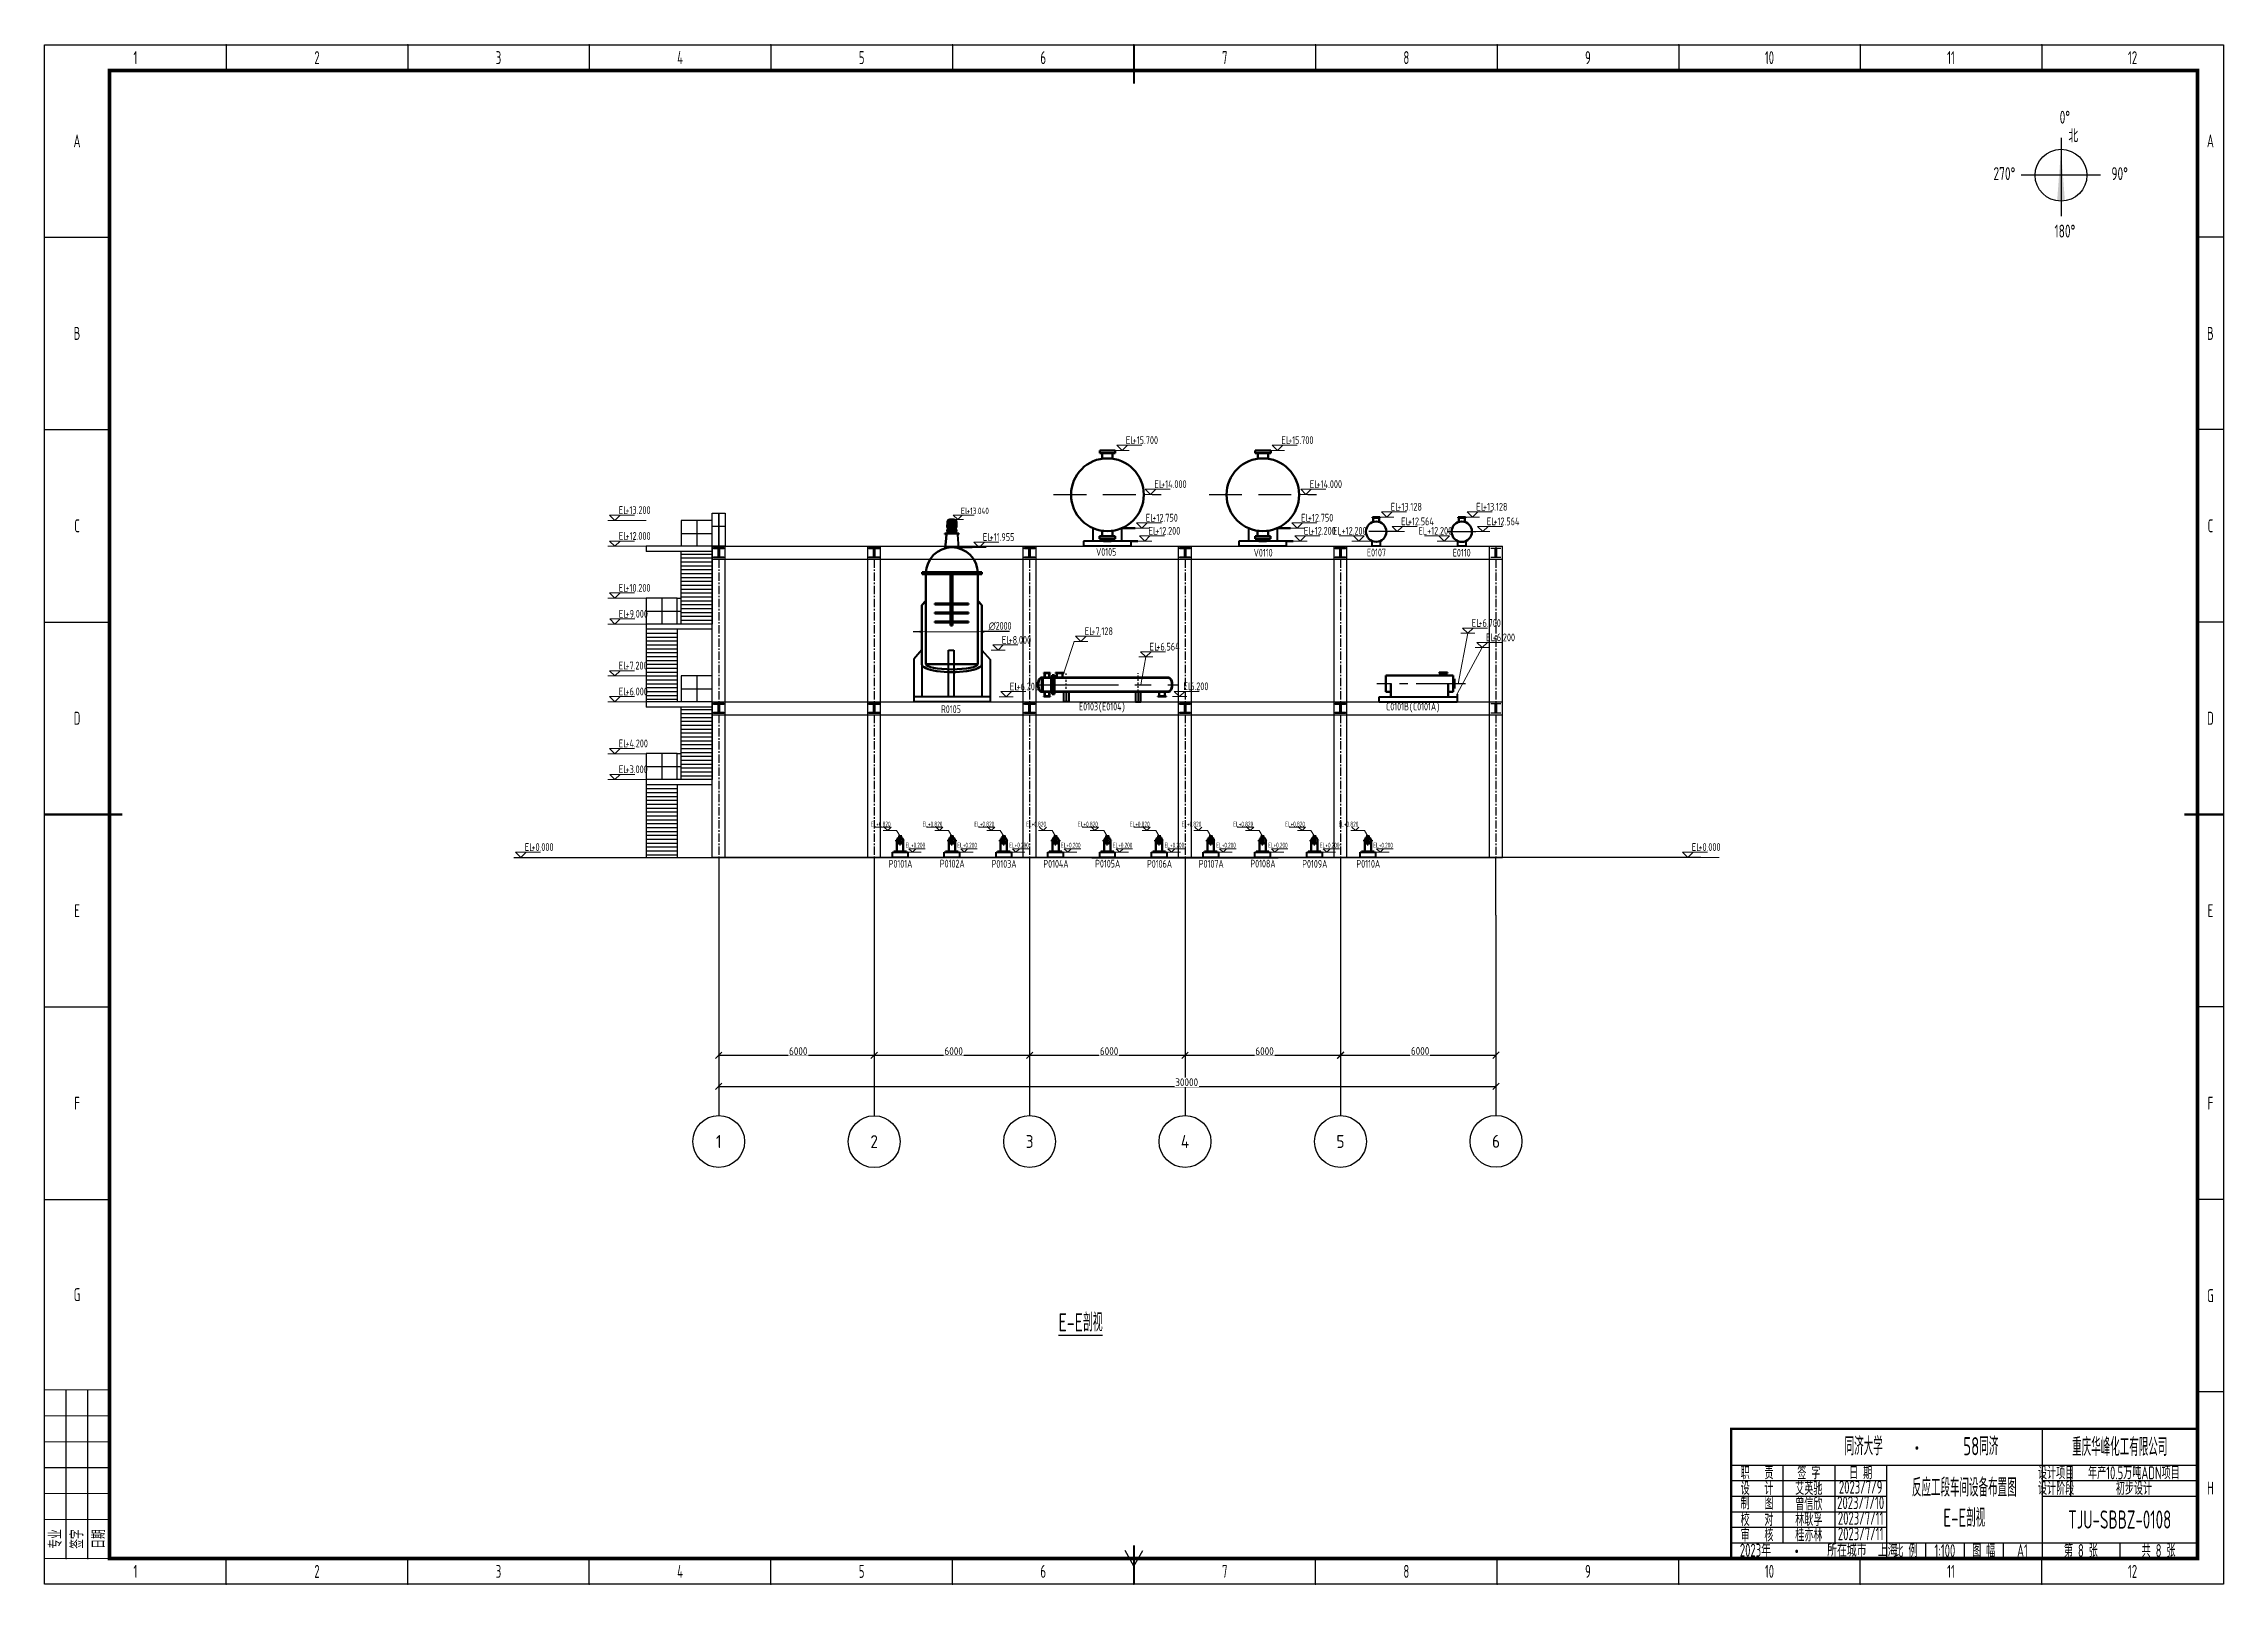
# Model space of a CAD drawing. Header units: millimetres. Extents: x 2250 to 7274, y 852 to 2251.
# Drawn here: x 6432 to 7274, y 852 to 1447 of the extents above; entities that cross this region are included whole.
import ezdxf
from ezdxf.enums import TextEntityAlignment as Align

# ---------------------------------------------------------------- set-up
doc = ezdxf.new("R2010")
doc.units = ezdxf.units.MM
for name, pattern in [('ACAD_ISO10W100', [18, 12, -3, 0, -3]), ('CENTER', [50.8, 31.75, -6.35, 6.35, -6.35]), ('CENTER2', [28.575, 19.05, -3.175, 3.175, -3.175]), ('DASHED', [19.05, 12.7, -6.35]), ('JIS_02_0.7', [1.35, 0.75, -0.6])]:
    doc.linetypes.add(name, pattern=pattern)
for name, color, linetype, lineweight in [('01-设备轮廓（可见）', 1, 'Continuous', 80), ('03-设备、管口中心线', 170, 'ACAD_ISO10W100', 25), ('05-图框与标题栏', 7, 'Continuous', 25), ('05-楼梯与安全疏散通道', 4, 'Continuous', 25), ('09-文本', 7, 'Continuous', 25), ('11-指北针', 7, 'Continuous', 25), ('13-文本', 7, 'Continuous', 25), ('13-标注', 7, 'Continuous', 15), ('13-标注 @ 1', 7, 'Continuous', 15), ('14-文本', 7, 'Continuous', 25), ('15-图框与标题栏', 7, 'Continuous', 25), ('2-建筑物轮廓', 7, 'Continuous', 25), ('5-中心线', 170, 'CENTER', 25), ('6-楼梯&逃生通道', 4, 'Continuous', 25), ('7-设备基础', 140, 'Continuous', 40), ('8-设备轮廓线', 1, 'Continuous', 80), ('9-文本', 7, 'Continuous', 15), ('平台&栏杆', 4, 'Continuous', 25)]:
    doc.layers.add(name, color=color, linetype=linetype, lineweight=lineweight)
doc.layers.add('3-网格号', color=7, linetype='Continuous', lineweight=25, true_color=0x5bc6e1)
doc.layers.add('3-网格号 @ 1', color=7, linetype='Continuous', lineweight=25, true_color=0x5bc6e1)
doc.styles.add('5-gbcbig', font='gbenor.shx', dxfattribs={"width": 0.7, "height": 5, "bigfont": 'gbcbig.shx'})
doc.styles.add('7-gbcbig', font='gbenor.shx', dxfattribs={"width": 0.7, "height": 7, "bigfont": 'gbcbig.shx'})
doc.styles.add('HGCAD', font='gbenor.shx', dxfattribs={"width": 0.75, "bigfont": 'gbcbig.shx'})
doc.styles.add('pray-6-gbcbig', font='gbenor.shx', dxfattribs={"width": 0.7, "bigfont": 'gbcbig.shx'})
doc.styles.get("Standard").update_dxf_attribs({"font": 'arial.ttf'})
doc.styles.add('卷心菜', font='gbenor.shx', dxfattribs={"width": 0.75, "bigfont": 'gbcbig.shx'})
doc.styles.add('国标英文+数字', font='gbenor.shx', dxfattribs={"width": 0.7, "height": 3})
doc.styles.add('图纸中的数字及字母', font='gbenor.shx', dxfattribs={"width": 0.7, "height": 3, "bigfont": 'gbcbig.shx'})
doc.styles.add('工程字', font='gbenor.shx', dxfattribs={"bigfont": 'gbcbig.shx'})
doc.dimstyles.new('ISO-25', dxfattribs={"dimtxt": 2.5, "dimasz": 2.5, "dimexe": 1.25, "dimexo": 0.625, "dimtad": 1, "dimtxsty": 'Standard', "dimcen": 2.5, "dimadec": 0, "dimazin": 0, "dimtfac": 1, "dimtmove": 0, "dimatfit": 3, "dimfxl": 0, "dimarcsym": 0})
doc.dimstyles.new('浙里拆烷', dxfattribs={"dimtxt": 3, "dimasz": 2.5, "dimexe": 0.18, "dimexo": 0.0625, "dimgap": 0.09, "dimtad": 1, "dimtoh": 1, "dimdec": 0, "dimlfac": 100, "dimzin": 0, "dimdsep": 46, "dimtxsty": '工程字', "dimblk": 'OBLIQUE', "dimcen": 2.5, "dimadec": 0, "dimazin": 0, "dimtfac": 1, "dimtdec": 0, "dimtofl": 0, "dimtmove": 0, "dimatfit": 1, "dimfxl": 0, "dimtolj": 1, "dimtzin": 0, "dimarcsym": 0})

msp = doc.modelspace()

# ---------------------------------------------------------------- texts
at = {"layer": '05-图框与标题栏', "attachment_point": 5}
for s, width, gutter_width, heights, insert, char_height, style in [('1', 70.08333, 25, [0], (6467.414, 1441.64), 5, '5-gbcbig'), ('2', 70.08333, 12.5, [0], (6537.497, 1441.64), 5, '5-gbcbig'), ('3', 70.08333, 25, [0], (6607.581, 1441.64), 5, '5-gbcbig'), ('4', 70.08333, 25, [0], (6677.664, 1441.64), 5, '5-gbcbig'), ('5', 70.08333, 25, [0], (6747.747, 1441.64), 5, '5-gbcbig'), ('6', 70.08333, 25, [0], (6817.831, 1441.64), 5, '5-gbcbig'), ('7', 70.08333, 25, [0], (6887.914, 1441.64), 5, '5-gbcbig'), ('8', 70.08333, 25, [0], (6957.997, 1441.64), 5, '5-gbcbig'), ('9', 70.08333, 25, [0], (7028.081, 1441.64), 5, '5-gbcbig'), ('10', 70.08333, 25, [0], (7098.164, 1441.64), 5, '5-gbcbig'), ('11', 70.08333, 25, [0], (7168.247, 1441.64), 5, '5-gbcbig'), ('12', 70.08333, 25, [0], (7238.331, 1441.64), 5, '5-gbcbig'), ('A', 25, 25, [0], (6444.872, 1409.515), 5, '5-gbcbig'), ('A', 10, 25, [0], (7268.372, 1409.515), 5, '5-gbcbig'), ('B', 25, 25, [0], (6444.872, 1335.265), 5, '5-gbcbig'), ('B', 10, 25, [0], (7268.372, 1335.265), 5, '5-gbcbig'), ('C', 25, 25, [0], (6444.872, 1261.015), 5, '5-gbcbig'), ('C', 10, 25, [0], (7268.372, 1261.015), 5, '5-gbcbig'), ('D', 25, 25, [0], (6444.872, 1186.765), 5, '5-gbcbig'), ('D', 10, 25, [0], (7268.372, 1186.765), 5, '5-gbcbig'), ('E', 25, 25, [0], (6444.872, 1112.515), 5, '5-gbcbig'), ('E', 10, 25, [0], (7268.372, 1112.515), 5, '5-gbcbig'), ('F', 25, 25, [0], (6444.872, 1038.265), 5, '5-gbcbig'), ('F', 10, 25, [0], (7268.372, 1038.265), 5, '5-gbcbig'), ('G', 25, 25, [0], (6444.872, 964.39), 5, '5-gbcbig'), ('G', 10, 25, [0], (7268.372, 964.015), 5, '5-gbcbig'), ('重庆华峰化工有限公司', 60, 25, [0], (7233.372, 905.64), 7, '7-gbcbig'), ('职   责', 20, 25, [0], (7093.372, 895.64), 5, '5-gbcbig'), ('设   计', 20, 25, [0], (7093.372, 889.64), 5, '5-gbcbig'), ('艾英驰', 20, 25, [0], (7113.372, 889.64), 5, '5-gbcbig'), ('签 字', 20, 25, [0], (7113.372, 895.64), 5, '5-gbcbig'), ('2023/7/9', 20, 25, [0], (7133.372, 890.14), 5, '5-gbcbig'), ('日 期', 20, 25, [0], (7133.372, 895.64), 5, '5-gbcbig'), ('设计项目', 15, 25, [0], (7208.819, 895.64), 5, '5-gbcbig'), ('设计阶段', 15, 25, [0], (7208.819, 889.64), 5, '5-gbcbig'), ('制   图', 20, 25, [0], (7093.372, 884.002), 5, '5-gbcbig'), ('曾信欣', 20, 25, [0], (7113.372, 883.64), 5, '5-gbcbig'), ('2023/7/10', 20, 25, [0], (7133.372, 884.14), 5, '5-gbcbig'), ('H', 10, 25, [0], (7268.372, 889.765), 5, '5-gbcbig'), ('校   对', 20, 25, [0], (7093.372, 877.64), 5, '5-gbcbig'), ('林耿孚', 20, 25, [0], (7113.372, 877.64), 5, '5-gbcbig'), ('2023/7/11', 20, 25, [0], (7133.372, 878.14), 5, '5-gbcbig'), ('TJU-SBBZ-0108', 60, 25, [12.52], (7233.372, 877.64), 7, '7-gbcbig'), ('审   核', 20, 25, [0], (7093.372, 871.64), 5, '5-gbcbig'), ('桂亦林', 20, 25, [0], (7113.372, 871.64), 5, '5-gbcbig'), ('2023/7/11', 20, 25, [0], (7133.372, 872.14), 5, '5-gbcbig'), ('比 例', 15, 25, [0], (7150.872, 865.64), 5, '5-gbcbig'), ('1:100', 15, 25, [0], (7165.872, 865.64), 5, '5-gbcbig'), ('图 幅', 15, 25, [0], (7180.872, 865.64), 5, '5-gbcbig'), ('A1', 14.91667, 25, [0], (7195.831, 865.64), 5, '5-gbcbig'), ('第 8 张', 30, 25, [0], (7218.372, 865.64), 5, '5-gbcbig'), ('共 8 张', 30, 25, [0], (7248.372, 865.64), 5, '5-gbcbig'), ('1', 70.08333, 25, [0], (6467.414, 857.64), 5, '5-gbcbig'), ('2', 70.08333, 25, [0], (6537.497, 857.64), 5, '5-gbcbig'), ('3', 70.08333, 25, [0], (6607.581, 857.64), 5, '5-gbcbig'), ('4', 70.08333, 25, [0], (6677.664, 857.64), 5, '5-gbcbig'), ('5', 70.08333, 25, [0], (6747.747, 857.64), 5, '5-gbcbig'), ('6', 70.08333, 25, [0], (6817.831, 857.64), 5, '5-gbcbig'), ('7', 70.08333, 25, [0], (6887.914, 857.64), 5, '5-gbcbig'), ('8', 70.08333, 25, [0], (6957.997, 857.64), 5, '5-gbcbig'), ('9', 70.08333, 25, [0], (7028.081, 857.64), 5, '5-gbcbig'), ('10', 70.08333, 25, [0], (7098.164, 857.64), 5, '5-gbcbig'), ('11', 70.08333, 25, [0], (7168.247, 857.64), 5, '5-gbcbig'), ('12', 70.08333, 25, [0], (7238.331, 857.64), 5, '5-gbcbig')]:
    msp.add_mtext_dynamic_manual_height_columns(s, width=width, gutter_width=gutter_width, heights=heights, dxfattribs=dict(at, insert=insert, char_height=char_height, style=style))
at = {"layer": '05-图框与标题栏'}
for s, insert, char_height, width, attachment_point, style in [('\\pi5.78018;同济大学             ', (7121.401, 905.915), 7, 32.2593, 4, '7-gbcbig'), ('58同济          ', (7179.741, 905.915), 7, 32.2593, 5, '7-gbcbig'), (' 2023{\\W0.8;年          所在城市  上海}', (7084.847, 865.797), 5, 67.52949, 4, '5-gbcbig'), ('{\\fFangSong|b0|i0|c134|p49;\\W0.8;·}', (7105.942, 867.776), 5, 18.9039, 1, '5-gbcbig')]:
    msp.add_mtext(s, dxfattribs=dict(at, insert=insert, char_height=char_height, width=width, attachment_point=attachment_point, style=style))
at = {"layer": '05-图框与标题栏', "insert": (7152.367, 907.643), "char_height": 5, "width": 31.50651, "attachment_point": 1}
msp.add_mtext('{\\fFangSong|b0|i0|c134|p49;\\W0.8;·}', dxfattribs=at)
at = {"layer": '05-图框与标题栏', "char_height": 5, "attachment_point": 5, "rotation": 90, "style": '工程字'}
for s, insert in [('专业', (6436.539, 870.14)), ('签字', (6444.872, 870.14)), ('日期', (6453.206, 870.14))]:
    msp.add_mtext_dynamic_manual_height_columns(s, width=8.33333, gutter_width=25, heights=[0], dxfattribs=dict(at, insert=insert))
at = {"layer": '09-文本', "char_height": 5, "attachment_point": 5, "style": '5-gbcbig'}
for s, width, gutter_width, insert in [('年产10.5万吨ADN项目', 49.05992, 35, (7238.842, 895.64)), ('初步设计', 48.99992, 12.5, (7238.872, 889.64))]:
    msp.add_mtext_dynamic_manual_height_columns(s, width=width, gutter_width=gutter_width, heights=[0], dxfattribs=dict(at, insert=insert))
at = {"layer": '13-文本', "char_height": 3, "attachment_point": 5, "style": '国标英文+数字'}
for s, width, insert in [('V0105', 44.64701, (6842.143, 1250.954)), ('V0110', 44.64701, (6902.724, 1250.64)), ('E0107', 44.64701, (6946.464, 1250.714)), ('E0110', 44.64701, (6979.372, 1250.641)), ('R0105', 44.64701, (6782.204, 1190.274)), ('E0103{\\fSimSun|b0|i0|c134|p2;(}E0104{\\fSimSun|b0|i0|c134|p2;)}', 44.64701, (6840.63, 1190.873)), ('C0101B{\\fSimSun|b0|i0|c134|p2;(}C0101A{\\fSimSun|b0|i0|c134|p2;)}', 44.64701, (6960.631, 1190.873)), ('P0101A', 20.00167, (6762.745, 1130.624)), ('P0102A', 20.00167, (6782.71, 1130.677)), ('P0103A', 20.00167, (6802.711, 1130.598)), ('P0104A', 20.00167, (6822.745, 1130.62)), ('P0105A', 20.00167, (6842.71, 1130.673)), ('P0106A', 20.00167, (6862.711, 1130.594)), ('P0107A', 20.00167, (6882.69, 1130.624)), ('P0108A', 20.00167, (6902.655, 1130.677)), ('P0109A', 20.00167, (6922.656, 1130.598)), ('P0110A', 20.00167, (6943.31, 1130.622))]:
    msp.add_mtext_dynamic_manual_height_columns(s, width=width, gutter_width=25, heights=[0], dxfattribs=dict(at, insert=insert))
at = {"layer": '13-标注', "style": '工程字', "width": 0.75}
for p in [(6929.712, 1260.59), (6962.747, 1260.59)]:
    msp.add_attdef('EL+12.200', text='0.300', height=3, dxfattribs=at).set_placement(p, align=Align.TOP_LEFT)
at = {"layer": '14-文本', "char_height": 5, "attachment_point": 1, "style": '卷心菜'}
for s, width, insert in [('0%%D', 8.83739, (7210.187, 1421.145)), ('北', 11.82938, (7213.581, 1413.969)), ('270%%D', 7.76795, (7184.636, 1399.387)), ('90%%D', 7.76795, (7230.16, 1399.387)), ('180%%D', 8.83739, (7208.199, 1377.227))]:
    msp.add_mtext_dynamic_manual_height_columns(s, width=width, gutter_width=25, heights=[0], dxfattribs=dict(at, insert=insert))
at = {"layer": '14-文本', "ltscale": 0.1, "insert": (6823.729, 957.215), "char_height": 7, "attachment_point": 1, "style": 'HGCAD'}
msp.add_mtext_dynamic_manual_height_columns('{\\LE-E剖视}', width=106.66507, gutter_width=15, heights=[0], dxfattribs=at)
at = {"layer": '15-图框与标题栏', "insert": (7173.372, 884.166), "char_height": 7, "width": 60, "attachment_point": 5, "style": 'pray-6-gbcbig'}
msp.add_mtext('反应工段车间设备布置图\\PE-E剖视', dxfattribs=at)
at = {"layer": '3-网格号 @ 1', "char_height": 5, "width": 17.56965, "attachment_point": 5, "style": '工程字'}
for s, insert in [('1', (6692.576, 1023.483)), ('1', (6692.576, 1023.483)), ('2', (6752.576, 1023.42)), ('2', (6752.576, 1023.42)), ('3', (6812.576, 1023.483)), ('3', (6812.576, 1023.483)), ('4', (6872.576, 1023.483)), ('4', (6872.576, 1023.483)), ('5', (6932.576, 1023.483)), ('5', (6932.576, 1023.483)), ('6', (6992.619, 1023.556))]:
    msp.add_mtext(s, dxfattribs=dict(at, insert=insert))
at = {"layer": '9-文本', "lineweight": 25, "char_height": 1.9694, "width": 4.44369, "attachment_point": 3, "style": '国标英文+数字'}
for s, insert in [('EL+0.820', (6758.925, 1146.912)), ('EL+0.820', (6778.925, 1146.912)), ('EL+0.820', (6798.925, 1146.912)), ('EL+0.820', (6818.925, 1146.908)), ('EL+0.820', (6838.925, 1146.908)), ('EL+0.820', (6858.925, 1146.908)), ('EL+0.820', (6878.87, 1146.912)), ('EL+0.820', (6898.87, 1146.912)), ('EL+0.820', (6918.87, 1146.912)), ('EL+0.820', (6939.491, 1146.91)), ('EL+0.200', (6772.251, 1138.778)), ('EL+0.200', (6792.251, 1138.778)), ('EL+0.200', (6812.251, 1138.778)), ('EL+0.200', (6832.251, 1138.775)), ('EL+0.200', (6852.251, 1138.775)), ('EL+0.200', (6872.251, 1138.775)), ('EL+0.200', (6892.196, 1138.778)), ('EL+0.200', (6912.196, 1138.778)), ('EL+0.200', (6932.196, 1138.778)), ('EL+0.200', (6952.817, 1138.777))]:
    msp.add_mtext(s, dxfattribs=dict(at, insert=insert))

# ---------------------------------------------------------------- blocks, each defined once
blk = doc.blocks.new('_Oblique')
at = {"color": 0, "linetype": 'ByBlock', "lineweight": -2}
blk.add_line((-0.5, -0.5), (0.5, 0.5), dxfattribs=at)
blk = doc.blocks.new('*D284')
at = {"layer": '13-标注', "color": 0, "lineweight": -2, "ltscale": 0.1, "transparency": 16777216}
for p, q in [((6692.58, 1056.8), (6692.58, 1056.92)), ((6692.58, 1056.74), (6752.58, 1056.74)), ((6752.58, 1056.8), (6752.58, 1056.92))]:
    blk.add_line(p, q, dxfattribs=at)
at = {"layer": 'Defpoints', "color": 0, "lineweight": 100, "ltscale": 0.1, "transparency": 16777216}
for p in [(6692.58, 1056.74), (6752.58, 1056.74), (6752.58, 1056.74)]:
    blk.add_point(p, dxfattribs=at)
at = {"layer": '13-标注', "color": 0, "lineweight": -2, "ltscale": 0.1, "transparency": 16777216, "xscale": 2.5, "yscale": 2.5, "zscale": 2.5, "rotation": 180}
blk.add_blockref('_Oblique', (6692.58, 1056.74), dxfattribs=at)
at = {"layer": '13-标注', "color": 0, "lineweight": -2, "ltscale": 0.1, "transparency": 16777216, "xscale": 2.5, "yscale": 2.5, "zscale": 2.5}
blk.add_blockref('_Oblique', (6752.58, 1056.74), dxfattribs=at)
at = {"layer": '13-标注', "color": 0, "ltscale": 0.1, "transparency": 16777216, "insert": (6723.26, 1058.34), "char_height": 3, "attachment_point": 5, "style": '工程字', "bg_fill": 3, "box_fill_scale": 1.1, "bg_fill_color": 256, "bg_fill_true_color": 13158600, "bg_fill_transparency": 0}
blk.add_mtext('\\A1;6000', dxfattribs=at)
blk = doc.blocks.new('*D280')
at = {"layer": '13-标注', "color": 0, "lineweight": -2, "ltscale": 0.1, "transparency": 16777216}
for p, q in [((6752.58, 1056.8), (6752.58, 1056.92)), ((6752.58, 1056.74), (6812.58, 1056.74)), ((6812.58, 1056.8), (6812.58, 1056.92))]:
    blk.add_line(p, q, dxfattribs=at)
at = {"layer": 'Defpoints', "color": 0, "lineweight": 100, "ltscale": 0.1, "transparency": 16777216}
for p in [(6752.58, 1056.74), (6812.58, 1056.74), (6812.58, 1056.74)]:
    blk.add_point(p, dxfattribs=at)
at = {"layer": '13-标注', "color": 0, "lineweight": -2, "ltscale": 0.1, "transparency": 16777216, "xscale": 2.5, "yscale": 2.5, "zscale": 2.5, "rotation": 180}
blk.add_blockref('_Oblique', (6752.58, 1056.74), dxfattribs=at)
at = {"layer": '13-标注', "color": 0, "lineweight": -2, "ltscale": 0.1, "transparency": 16777216, "xscale": 2.5, "yscale": 2.5, "zscale": 2.5}
blk.add_blockref('_Oblique', (6812.58, 1056.74), dxfattribs=at)
at = {"layer": '13-标注', "color": 0, "ltscale": 0.1, "transparency": 16777216, "insert": (6783.26, 1058.34), "char_height": 3, "attachment_point": 5, "style": '工程字', "bg_fill": 3, "box_fill_scale": 1.1, "bg_fill_color": 256, "bg_fill_true_color": 13158600, "bg_fill_transparency": 0}
blk.add_mtext('\\A1;6000', dxfattribs=at)
blk = doc.blocks.new('*D281')
at = {"layer": '13-标注', "color": 0, "lineweight": -2, "ltscale": 0.1, "transparency": 16777216}
for p, q in [((6812.58, 1056.8), (6812.58, 1056.92)), ((6812.58, 1056.74), (6872.58, 1056.74)), ((6872.58, 1056.8), (6872.58, 1056.92))]:
    blk.add_line(p, q, dxfattribs=at)
at = {"layer": 'Defpoints', "color": 0, "lineweight": 100, "ltscale": 0.1, "transparency": 16777216}
for p in [(6812.58, 1056.74), (6872.58, 1056.74), (6872.58, 1056.74)]:
    blk.add_point(p, dxfattribs=at)
at = {"layer": '13-标注', "color": 0, "lineweight": -2, "ltscale": 0.1, "transparency": 16777216, "xscale": 2.5, "yscale": 2.5, "zscale": 2.5, "rotation": 180}
blk.add_blockref('_Oblique', (6812.58, 1056.74), dxfattribs=at)
at = {"layer": '13-标注', "color": 0, "lineweight": -2, "ltscale": 0.1, "transparency": 16777216, "xscale": 2.5, "yscale": 2.5, "zscale": 2.5}
blk.add_blockref('_Oblique', (6872.58, 1056.74), dxfattribs=at)
at = {"layer": '13-标注', "color": 0, "ltscale": 0.1, "transparency": 16777216, "insert": (6843.26, 1058.34), "char_height": 3, "attachment_point": 5, "style": '工程字', "bg_fill": 3, "box_fill_scale": 1.1, "bg_fill_color": 256, "bg_fill_true_color": 13158600, "bg_fill_transparency": 0}
blk.add_mtext('\\A1;6000', dxfattribs=at)
blk = doc.blocks.new('*D282')
at = {"layer": '13-标注', "color": 0, "lineweight": -2, "ltscale": 0.1, "transparency": 16777216}
for p, q in [((6872.58, 1056.8), (6872.58, 1056.92)), ((6872.58, 1056.74), (6932.58, 1056.74)), ((6932.58, 1056.8), (6932.58, 1056.92))]:
    blk.add_line(p, q, dxfattribs=at)
at = {"layer": 'Defpoints', "color": 0, "lineweight": 100, "ltscale": 0.1, "transparency": 16777216}
for p in [(6872.58, 1056.74), (6932.58, 1056.74), (6932.58, 1056.74)]:
    blk.add_point(p, dxfattribs=at)
at = {"layer": '13-标注', "color": 0, "lineweight": -2, "ltscale": 0.1, "transparency": 16777216, "xscale": 2.5, "yscale": 2.5, "zscale": 2.5, "rotation": 180}
blk.add_blockref('_Oblique', (6872.58, 1056.74), dxfattribs=at)
at = {"layer": '13-标注', "color": 0, "lineweight": -2, "ltscale": 0.1, "transparency": 16777216, "xscale": 2.5, "yscale": 2.5, "zscale": 2.5}
blk.add_blockref('_Oblique', (6932.58, 1056.74), dxfattribs=at)
at = {"layer": '13-标注', "color": 0, "ltscale": 0.1, "transparency": 16777216, "insert": (6903.26, 1058.34), "char_height": 3, "attachment_point": 5, "style": '工程字', "bg_fill": 3, "box_fill_scale": 1.1, "bg_fill_color": 256, "bg_fill_true_color": 13158600, "bg_fill_transparency": 0}
blk.add_mtext('\\A1;6000', dxfattribs=at)
blk = doc.blocks.new('*D283')
at = {"layer": '13-标注', "color": 0, "lineweight": -2, "ltscale": 0.1, "transparency": 16777216}
for p, q in [((6692.58, 1056.8), (6692.58, 1056.92)), ((6692.58, 1056.74), (6752.58, 1056.74)), ((6752.58, 1056.8), (6752.58, 1056.92))]:
    blk.add_line(p, q, dxfattribs=at)
at = {"layer": 'Defpoints', "color": 0, "lineweight": 100, "ltscale": 0.1, "transparency": 16777216}
for p in [(6692.58, 1056.74), (6752.58, 1056.74), (6752.58, 1056.74)]:
    blk.add_point(p, dxfattribs=at)
at = {"layer": '13-标注', "color": 0, "lineweight": -2, "ltscale": 0.1, "transparency": 16777216, "xscale": 2.5, "yscale": 2.5, "zscale": 2.5, "rotation": 180}
blk.add_blockref('_Oblique', (6692.58, 1056.74), dxfattribs=at)
at = {"layer": '13-标注', "color": 0, "lineweight": -2, "ltscale": 0.1, "transparency": 16777216, "xscale": 2.5, "yscale": 2.5, "zscale": 2.5}
blk.add_blockref('_Oblique', (6752.58, 1056.74), dxfattribs=at)
at = {"layer": '13-标注', "color": 0, "ltscale": 0.1, "transparency": 16777216, "insert": (6723.26, 1058.34), "char_height": 3, "attachment_point": 5, "style": '工程字', "bg_fill": 3, "box_fill_scale": 1.1, "bg_fill_color": 256, "bg_fill_true_color": 13158600, "bg_fill_transparency": 0}
blk.add_mtext('\\A1;6000', dxfattribs=at)
blk = doc.blocks.new('*D276')
at = {"layer": '13-标注', "color": 0, "lineweight": -2, "ltscale": 0.1, "transparency": 16777216}
for p, q in [((6752.58, 1056.8), (6752.58, 1056.92)), ((6752.58, 1056.74), (6812.58, 1056.74)), ((6812.58, 1056.8), (6812.58, 1056.92))]:
    blk.add_line(p, q, dxfattribs=at)
at = {"layer": 'Defpoints', "color": 0, "lineweight": 100, "ltscale": 0.1, "transparency": 16777216}
for p in [(6752.58, 1056.74), (6812.58, 1056.74), (6812.58, 1056.74)]:
    blk.add_point(p, dxfattribs=at)
at = {"layer": '13-标注', "color": 0, "lineweight": -2, "ltscale": 0.1, "transparency": 16777216, "xscale": 2.5, "yscale": 2.5, "zscale": 2.5, "rotation": 180}
blk.add_blockref('_Oblique', (6752.58, 1056.74), dxfattribs=at)
at = {"layer": '13-标注', "color": 0, "lineweight": -2, "ltscale": 0.1, "transparency": 16777216, "xscale": 2.5, "yscale": 2.5, "zscale": 2.5}
blk.add_blockref('_Oblique', (6812.58, 1056.74), dxfattribs=at)
at = {"layer": '13-标注', "color": 0, "ltscale": 0.1, "transparency": 16777216, "insert": (6783.26, 1058.34), "char_height": 3, "attachment_point": 5, "style": '工程字', "bg_fill": 3, "box_fill_scale": 1.1, "bg_fill_color": 256, "bg_fill_true_color": 13158600, "bg_fill_transparency": 0}
blk.add_mtext('\\A1;6000', dxfattribs=at)
blk = doc.blocks.new('*D277')
at = {"layer": '13-标注', "color": 0, "lineweight": -2, "ltscale": 0.1, "transparency": 16777216}
for p, q in [((6812.58, 1056.8), (6812.58, 1056.92)), ((6812.58, 1056.74), (6872.58, 1056.74)), ((6872.58, 1056.8), (6872.58, 1056.92))]:
    blk.add_line(p, q, dxfattribs=at)
at = {"layer": 'Defpoints', "color": 0, "lineweight": 100, "ltscale": 0.1, "transparency": 16777216}
for p in [(6812.58, 1056.74), (6872.58, 1056.74), (6872.58, 1056.74)]:
    blk.add_point(p, dxfattribs=at)
at = {"layer": '13-标注', "color": 0, "lineweight": -2, "ltscale": 0.1, "transparency": 16777216, "xscale": 2.5, "yscale": 2.5, "zscale": 2.5, "rotation": 180}
blk.add_blockref('_Oblique', (6812.58, 1056.74), dxfattribs=at)
at = {"layer": '13-标注', "color": 0, "lineweight": -2, "ltscale": 0.1, "transparency": 16777216, "xscale": 2.5, "yscale": 2.5, "zscale": 2.5}
blk.add_blockref('_Oblique', (6872.58, 1056.74), dxfattribs=at)
at = {"layer": '13-标注', "color": 0, "ltscale": 0.1, "transparency": 16777216, "insert": (6843.26, 1058.34), "char_height": 3, "attachment_point": 5, "style": '工程字', "bg_fill": 3, "box_fill_scale": 1.1, "bg_fill_color": 256, "bg_fill_true_color": 13158600, "bg_fill_transparency": 0}
blk.add_mtext('\\A1;6000', dxfattribs=at)
blk = doc.blocks.new('*D278')
at = {"layer": '13-标注', "color": 0, "lineweight": -2, "ltscale": 0.1, "transparency": 16777216}
for p, q in [((6872.58, 1056.8), (6872.58, 1056.92)), ((6872.58, 1056.74), (6932.58, 1056.74)), ((6932.58, 1056.8), (6932.58, 1056.92))]:
    blk.add_line(p, q, dxfattribs=at)
at = {"layer": 'Defpoints', "color": 0, "lineweight": 100, "ltscale": 0.1, "transparency": 16777216}
for p in [(6872.58, 1056.74), (6932.58, 1056.74), (6932.58, 1056.74)]:
    blk.add_point(p, dxfattribs=at)
at = {"layer": '13-标注', "color": 0, "lineweight": -2, "ltscale": 0.1, "transparency": 16777216, "xscale": 2.5, "yscale": 2.5, "zscale": 2.5, "rotation": 180}
blk.add_blockref('_Oblique', (6872.58, 1056.74), dxfattribs=at)
at = {"layer": '13-标注', "color": 0, "lineweight": -2, "ltscale": 0.1, "transparency": 16777216, "xscale": 2.5, "yscale": 2.5, "zscale": 2.5}
blk.add_blockref('_Oblique', (6932.58, 1056.74), dxfattribs=at)
at = {"layer": '13-标注', "color": 0, "ltscale": 0.1, "transparency": 16777216, "insert": (6903.26, 1058.34), "char_height": 3, "attachment_point": 5, "style": '工程字', "bg_fill": 3, "box_fill_scale": 1.1, "bg_fill_color": 256, "bg_fill_true_color": 13158600, "bg_fill_transparency": 0}
blk.add_mtext('\\A1;6000', dxfattribs=at)
blk = doc.blocks.new('*D279')
at = {"layer": '13-标注', "color": 0, "lineweight": -2, "ltscale": 0.1, "transparency": 16777216}
for p, q in [((6692.58, 1044.81), (6692.58, 1044.92)), ((6692.58, 1044.74), (6992.58, 1044.74)), ((6992.58, 1044.81), (6992.58, 1044.92))]:
    blk.add_line(p, q, dxfattribs=at)
at = {"layer": 'Defpoints', "color": 0, "lineweight": 100, "ltscale": 0.1, "transparency": 16777216}
for p in [(6692.58, 1044.74), (6992.58, 1044.74), (6992.58, 1044.74)]:
    blk.add_point(p, dxfattribs=at)
at = {"layer": '13-标注', "color": 0, "lineweight": -2, "ltscale": 0.1, "transparency": 16777216, "xscale": 2.5, "yscale": 2.5, "zscale": 2.5, "rotation": 180}
blk.add_blockref('_Oblique', (6692.58, 1044.74), dxfattribs=at)
at = {"layer": '13-标注', "color": 0, "lineweight": -2, "ltscale": 0.1, "transparency": 16777216, "xscale": 2.5, "yscale": 2.5, "zscale": 2.5}
blk.add_blockref('_Oblique', (6992.58, 1044.74), dxfattribs=at)
at = {"layer": '13-标注', "color": 0, "ltscale": 0.1, "transparency": 16777216, "insert": (6873.21, 1046.34), "char_height": 3, "attachment_point": 5, "style": '工程字', "bg_fill": 3, "box_fill_scale": 1.1, "bg_fill_color": 256, "bg_fill_true_color": 13158600, "bg_fill_transparency": 0}
blk.add_mtext('\\A1;30000', dxfattribs=at)
blk = doc.blocks.new('*D275')
at = {"layer": '13-标注', "color": 0, "lineweight": -2, "ltscale": 0.1, "transparency": 16777216}
for p, q in [((6932.62, 1056.87), (6932.62, 1056.99)), ((6932.62, 1056.81), (6992.62, 1056.81)), ((6992.62, 1056.87), (6992.62, 1056.99))]:
    blk.add_line(p, q, dxfattribs=at)
at = {"layer": 'Defpoints', "color": 0, "lineweight": 100, "ltscale": 0.1, "transparency": 16777216}
for p in [(6932.62, 1056.81), (6992.62, 1056.81), (6992.62, 1056.81)]:
    blk.add_point(p, dxfattribs=at)
at = {"layer": '13-标注', "color": 0, "lineweight": -2, "ltscale": 0.1, "transparency": 16777216, "xscale": 2.5, "yscale": 2.5, "zscale": 2.5, "rotation": 180}
blk.add_blockref('_Oblique', (6932.62, 1056.81), dxfattribs=at)
at = {"layer": '13-标注', "color": 0, "lineweight": -2, "ltscale": 0.1, "transparency": 16777216, "xscale": 2.5, "yscale": 2.5, "zscale": 2.5}
blk.add_blockref('_Oblique', (6992.62, 1056.81), dxfattribs=at)
at = {"layer": '13-标注', "color": 0, "ltscale": 0.1, "transparency": 16777216, "insert": (6963.31, 1058.41), "char_height": 3, "attachment_point": 5, "style": '工程字', "bg_fill": 3, "box_fill_scale": 1.1, "bg_fill_color": 256, "bg_fill_true_color": 13158600, "bg_fill_transparency": 0}
blk.add_mtext('\\A1;6000', dxfattribs=at)
blk = doc.blocks.new('标高')
at = {"layer": '13-标注'}
for p, q in [((-0.07, 0), (5.35, 0)), ((2.63, 0), (0.58, 2.02)), ((0.58, 2.02), (10.23, 2.02)), ((2.63, 0), (4.68, 2.02))]:
    blk.add_line(p, q, dxfattribs=at)
at = {"layer": '13-标注', "style": '工程字', "width": 0.75}
blk.add_attdef('标高', text='', height=3, dxfattribs=at).set_placement((6.72, 5.48), align=Align.TOP_LEFT)
at = {"layer": '13-标注 @ 1', "insert": (4.04, 5.48), "char_height": 3, "width": 3.6927, "attachment_point": 1, "style": '工程字'}
blk.add_mtext('EL', dxfattribs=at)
blk = doc.blocks.new('*U416')
at = {"layer": '13-标注'}
ref = blk.add_blockref('标高', (6613.58, 1133.11), dxfattribs=at)
ref.add_attrib('标高', '+0.000', dxfattribs={"layer": '13-标注 @ 1', "height": 3, "style": '工程字', "width": 0.75}).set_placement((6620.3, 1138.59), align=Align.TOP_LEFT)
blk = doc.blocks.new('*U417')
at = {"layer": '13-标注'}
ref = blk.add_blockref('标高', (7064.05, 1133.11), dxfattribs=at)
ref.add_attrib('标高', '+0.000', dxfattribs={"layer": '13-标注 @ 1', "height": 3, "style": '工程字', "width": 0.75}).set_placement((7070.77, 1138.59), align=Align.TOP_LEFT)
blk = doc.blocks.new('*U446')
at = {"layer": '13-标注'}
ref = blk.add_blockref('标高', (6984.64, 1214.01), dxfattribs=at)
ref.add_attrib('标高', '+6.200', dxfattribs={"layer": '13-标注 @ 1', "height": 3, "style": '工程字', "width": 0.75}).set_placement((6991.36, 1219.48), align=Align.TOP_LEFT)
blk = doc.blocks.new('*U447')
at = {"layer": '13-标注'}
ref = blk.add_blockref('标高', (6979.13, 1219.56), dxfattribs=at)
ref.add_attrib('标高', '+6.700', dxfattribs={"layer": '13-标注 @ 1', "height": 3, "style": '工程字', "width": 0.75}).set_placement((6985.85, 1225.03), align=Align.TOP_LEFT)
blk = doc.blocks.new('*U459')
at = {"layer": '13-标注'}
ref = blk.add_blockref('标高', (6867.86, 1195.12), dxfattribs=at)
ref.add_attrib('标高', '6.200', dxfattribs={"layer": '13-标注 @ 1', "height": 3, "style": '工程字', "width": 0.75}).set_placement((6874.58, 1200.6), align=Align.TOP_LEFT)
blk = doc.blocks.new('*U460')
at = {"layer": '13-标注'}
ref = blk.add_blockref('标高', (6854.79, 1210.41), dxfattribs=at)
ref.add_attrib('标高', '+6.564', dxfattribs={"layer": '13-标注 @ 1', "height": 3, "style": '工程字', "width": 0.75}).set_placement((6861.51, 1215.89), align=Align.TOP_LEFT)
blk = doc.blocks.new('*U461')
at = {"layer": '13-标注'}
ref = blk.add_blockref('标高', (6829.72, 1216.38), dxfattribs=at)
ref.add_attrib('标高', '+7.128', dxfattribs={"layer": '13-标注 @ 1', "height": 3, "style": '工程字', "width": 0.75}).set_placement((6836.45, 1221.85), align=Align.TOP_LEFT)
blk = doc.blocks.new('*U462')
at = {"layer": '13-标注'}
ref = blk.add_blockref('标高', (6951.89, 1258.76), dxfattribs=at)
ref.add_attrib('标高', '+12.564', dxfattribs={"layer": '13-标注 @ 1', "height": 3, "style": '工程字', "width": 0.75}).set_placement((6958.61, 1264.23), align=Align.TOP_LEFT)
blk = doc.blocks.new('*U463')
at = {"layer": '13-标注'}
ref = blk.add_blockref('标高', (6947.84, 1264.4), dxfattribs=at)
ref.add_attrib('标高', '+13.128', dxfattribs={"layer": '13-标注 @ 1', "height": 3, "style": '工程字', "width": 0.75}).set_placement((6954.56, 1269.87), align=Align.TOP_LEFT)
blk = doc.blocks.new('*U464')
at = {"layer": '13-标注'}
ref = blk.add_blockref('标高', (6984.93, 1258.76), dxfattribs=at)
ref.add_attrib('标高', '+12.564', dxfattribs={"layer": '13-标注 @ 1', "height": 3, "style": '工程字', "width": 0.75}).set_placement((6991.65, 1264.23), align=Align.TOP_LEFT)
blk = doc.blocks.new('*U465')
at = {"layer": '13-标注'}
ref = blk.add_blockref('标高', (6980.88, 1264.4), dxfattribs=at)
ref.add_attrib('标高', '+13.128', dxfattribs={"layer": '13-标注 @ 1', "height": 3, "style": '工程字', "width": 0.75}).set_placement((6987.6, 1269.87), align=Align.TOP_LEFT)
blk = doc.blocks.new('*U466')
at = {"layer": '14-文本'}
ref = blk.add_blockref('标高', (6853.28, 1260.16), dxfattribs=at)
ref.add_attrib('标高', '+12.750', dxfattribs={"layer": '13-标注 @ 1', "height": 3, "style": '工程字', "width": 0.75}).set_placement((6860.01, 1265.64), align=Align.TOP_LEFT)
blk = doc.blocks.new('*U467')
at = {"layer": '14-文本'}
ref = blk.add_blockref('标高', (6856.63, 1273.13), dxfattribs=at)
ref.add_attrib('标高', '+14.000', dxfattribs={"layer": '13-标注 @ 1', "height": 3, "style": '工程字', "width": 0.75}).set_placement((6863.36, 1278.61), align=Align.TOP_LEFT)
blk = doc.blocks.new('*U468')
at = {"layer": '14-文本'}
ref = blk.add_blockref('标高', (6854.36, 1255.11), dxfattribs=at)
ref.add_attrib('标高', '+12.200', dxfattribs={"layer": '13-标注 @ 1', "height": 3, "style": '工程字', "width": 0.75}).set_placement((6861.09, 1260.58), align=Align.TOP_LEFT)
blk = doc.blocks.new('*U469')
at = {"layer": '14-文本'}
ref = blk.add_blockref('标高', (6845.64, 1290.09), dxfattribs=at)
ref.add_attrib('标高', '+15.700', dxfattribs={"layer": '13-标注 @ 1', "height": 3, "style": '工程字', "width": 0.75}).set_placement((6852.36, 1295.57), align=Align.TOP_LEFT)
blk = doc.blocks.new('*U470')
at = {"layer": '14-文本'}
ref = blk.add_blockref('标高', (6913.28, 1260.16), dxfattribs=at)
ref.add_attrib('标高', '+12.750', dxfattribs={"layer": '13-标注 @ 1', "height": 3, "style": '工程字', "width": 0.75}).set_placement((6920.01, 1265.64), align=Align.TOP_LEFT)
blk = doc.blocks.new('*U471')
at = {"layer": '14-文本'}
ref = blk.add_blockref('标高', (6916.63, 1273.13), dxfattribs=at)
ref.add_attrib('标高', '+14.000', dxfattribs={"layer": '13-标注 @ 1', "height": 3, "style": '工程字', "width": 0.75}).set_placement((6923.36, 1278.61), align=Align.TOP_LEFT)
blk = doc.blocks.new('*U472')
at = {"layer": '14-文本'}
ref = blk.add_blockref('标高', (6914.36, 1255.11), dxfattribs=at)
ref.add_attrib('标高', '+12.200', dxfattribs={"layer": '13-标注 @ 1', "height": 3, "style": '工程字', "width": 0.75}).set_placement((6921.09, 1260.58), align=Align.TOP_LEFT)
blk = doc.blocks.new('*U473')
at = {"layer": '14-文本'}
ref = blk.add_blockref('标高', (6905.64, 1290.09), dxfattribs=at)
ref.add_attrib('标高', '+15.700', dxfattribs={"layer": '13-标注 @ 1', "height": 3, "style": '工程字', "width": 0.75}).set_placement((6912.36, 1295.57), align=Align.TOP_LEFT)
blk = doc.blocks.new('*U474')
at = {"layer": '13-标注'}
ref = blk.add_blockref('标高', (6800.85, 1195.05), dxfattribs=at)
ref.add_attrib('标高', '+6.200', dxfattribs={"layer": '13-标注 @ 1', "height": 3, "style": '工程字', "width": 0.75}).set_placement((6807.58, 1200.53), align=Align.TOP_LEFT)
blk = doc.blocks.new('*U475')
at = {"layer": '13-标注'}
ref = blk.add_blockref('标高', (6790.44, 1252.71), dxfattribs=at)
ref.add_attrib('标高', '+11.955', dxfattribs={"layer": '13-标注 @ 1', "height": 3, "style": '工程字', "width": 0.75}).set_placement((6797.16, 1258.19), align=Align.TOP_LEFT)
blk = doc.blocks.new('*U476')
at = {"layer": '13-标注'}
ref = blk.add_blockref('标高', (6782.64, 1263.45), dxfattribs=dict(at, xscale=0.8354673706024132, yscale=0.8354673706024132, zscale=0.8354673706024132))
ref.add_attrib('标高', '+13.040', dxfattribs={"layer": '13-标注 @ 1', "height": 2.506, "style": '工程字', "width": 0.75}).set_placement((6788.25, 1268.03), align=Align.TOP_LEFT)
blk = doc.blocks.new('*U477')
at = {"layer": '13-标注'}
ref = blk.add_blockref('标高', (6797.75, 1213.02), dxfattribs=at)
ref.add_attrib('标高', '+8.000', dxfattribs={"layer": '13-标注 @ 1', "height": 3, "style": '工程字', "width": 0.75}).set_placement((6804.48, 1218.49), align=Align.TOP_LEFT)
blk = doc.blocks.new('*D298')
at = {"layer": '9-文本', "color": 0, "linetype": 'Continuous', "lineweight": -2, "transparency": 16777216}
for p, q in [((6770.08, 1220.14), (6767.58, 1220.14)), ((6772.58, 1220.15), (6792.58, 1220.18)), ((6804.79, 1220.21), (6795.08, 1220.19))]:
    blk.add_line(p, q, dxfattribs=at)
at = {"layer": '9-文本', "color": 0, "lineweight": 100, "transparency": 16777216}
blk.add_solid([(6770.08, 1220.56), (6770.08, 1219.73), (6772.58, 1220.15)], dxfattribs=at)
at = {"layer": 'Defpoints', "color": 0, "lineweight": 100, "transparency": 16777216}
for p in [(6772.58, 1220.15), (6792.58, 1220.18)]:
    blk.add_point(p, dxfattribs=at)
at = {"layer": '9-文本', "color": 0, "transparency": 16777216, "insert": (6801.18, 1222.33), "char_height": 3, "width": 3.5, "attachment_point": 5, "rotation": 0.1083, "style": '图纸中的数字及字母', "bg_fill": 3, "box_fill_scale": 1.1, "bg_fill_color": 256, "bg_fill_true_color": 13158600, "bg_fill_transparency": 0}
blk.add_mtext('∅2000', dxfattribs=at)
at = {"layer": '9-文本', "color": 0, "lineweight": 100, "transparency": 16777216}
blk.add_solid([(6795.08, 1220.61), (6795.08, 1219.77), (6792.58, 1220.18)], dxfattribs=at)
blk = doc.blocks.new('*U486')
at = {"layer": '13-标注'}
ref = blk.add_blockref('标高', (6649.89, 1193.13), dxfattribs=at)
ref.add_attrib('标高', '+6.000', dxfattribs={"layer": '13-标注 @ 1', "height": 3, "style": '工程字', "width": 0.75}).set_placement((6656.61, 1198.6), align=Align.TOP_LEFT)
blk = doc.blocks.new('*U487')
at = {"layer": '13-标注'}
ref = blk.add_blockref('标高', (6649.9, 1163.11), dxfattribs=at)
ref.add_attrib('标高', '+3.000', dxfattribs={"layer": '13-标注 @ 1', "height": 3, "style": '工程字', "width": 0.75}).set_placement((6656.62, 1168.58), align=Align.TOP_LEFT)
blk = doc.blocks.new('*U488')
at = {"layer": '13-标注'}
ref = blk.add_blockref('标高', (6649.86, 1173.09), dxfattribs=at)
ref.add_attrib('标高', '+4.200', dxfattribs={"layer": '13-标注 @ 1', "height": 3, "style": '工程字', "width": 0.75}).set_placement((6656.58, 1178.57), align=Align.TOP_LEFT)
blk = doc.blocks.new('*U489')
at = {"layer": '13-标注'}
ref = blk.add_blockref('标高', (6649.84, 1203.11), dxfattribs=at)
ref.add_attrib('标高', '+7.200', dxfattribs={"layer": '13-标注 @ 1', "height": 3, "style": '工程字', "width": 0.75}).set_placement((6656.57, 1208.58), align=Align.TOP_LEFT)
blk = doc.blocks.new('*U490')
at = {"layer": '13-标注'}
ref = blk.add_blockref('标高', (6649.89, 1253.13), dxfattribs=at)
ref.add_attrib('标高', '+12.000', dxfattribs={"layer": '13-标注 @ 1', "height": 3, "style": '工程字', "width": 0.75}).set_placement((6656.61, 1258.6), align=Align.TOP_LEFT)
blk = doc.blocks.new('*U491')
at = {"layer": '13-标注'}
ref = blk.add_blockref('标高', (6649.9, 1223.11), dxfattribs=at)
ref.add_attrib('标高', '+9.000', dxfattribs={"layer": '13-标注 @ 1', "height": 3, "style": '工程字', "width": 0.75}).set_placement((6656.62, 1228.58), align=Align.TOP_LEFT)
blk = doc.blocks.new('*U492')
at = {"layer": '13-标注'}
ref = blk.add_blockref('标高', (6649.86, 1233.09), dxfattribs=at)
ref.add_attrib('标高', '+10.200', dxfattribs={"layer": '13-标注 @ 1', "height": 3, "style": '工程字', "width": 0.75}).set_placement((6656.58, 1238.57), align=Align.TOP_LEFT)
blk = doc.blocks.new('*U493')
at = {"layer": '13-标注'}
ref = blk.add_blockref('标高', (6649.84, 1263.11), dxfattribs=at)
ref.add_attrib('标高', '+13.200', dxfattribs={"layer": '13-标注 @ 1', "height": 3, "style": '工程字', "width": 0.75}).set_placement((6656.57, 1268.58), align=Align.TOP_LEFT)

# ---------------------------------------------------------------- hatches: boundary and pattern name
at = {"layer": '11-指北针', "lineweight": 25}
h = msp.add_hatch(color=0, dxfattribs=at)
h.paths.add_polyline_path([(7212.203, 1386.38, -0.0374474), (7210.712, 1386.268, -0.0374474), (7209.22, 1386.38), (7209.962, 1396.268), (7210.712, 1396.268), (7211.462, 1396.268)])
h.paths.add_polyline_path([(7211.462, 1396.268), (7210.712, 1396.268), (7209.962, 1396.268), (7210.712, 1406.268)])
at = {"layer": '2-建筑物轮廓'}
h = msp.add_hatch(color=1, dxfattribs=at)
h.dxf.hatch_style = 1
h.paths.add_polyline_path([(6692.326, 1252.111), (6692.326, 1249.111), (6690.576, 1249.111), (6690.576, 1248.611), (6694.576, 1248.611), (6694.576, 1249.111), (6692.826, 1249.111), (6692.826, 1252.111), (6694.576, 1252.111), (6694.576, 1252.611), (6690.576, 1252.611), (6690.576, 1252.111)])
h = msp.add_hatch(color=1, dxfattribs=at)
h.dxf.hatch_style = 1
h.paths.add_polyline_path([(6692.326, 1252.111), (6692.326, 1249.111), (6690.576, 1249.111), (6690.576, 1248.611), (6694.576, 1248.611), (6694.576, 1249.111), (6692.826, 1249.111), (6692.826, 1252.111), (6694.576, 1252.111), (6694.576, 1252.611), (6690.576, 1252.611), (6690.576, 1252.111)])
h = msp.add_hatch(color=1, dxfattribs=at)
h.dxf.hatch_style = 1
h.paths.add_polyline_path([(6752.326, 1252.111), (6752.326, 1249.111), (6750.576, 1249.111), (6750.576, 1248.611), (6754.576, 1248.611), (6754.576, 1249.111), (6752.826, 1249.111), (6752.826, 1252.111), (6754.576, 1252.111), (6754.576, 1252.611), (6750.576, 1252.611), (6750.576, 1252.111)])
h = msp.add_hatch(color=1, dxfattribs=at)
h.dxf.hatch_style = 1
h.paths.add_polyline_path([(6752.326, 1252.111), (6752.326, 1249.111), (6750.576, 1249.111), (6750.576, 1248.611), (6754.576, 1248.611), (6754.576, 1249.111), (6752.826, 1249.111), (6752.826, 1252.111), (6754.576, 1252.111), (6754.576, 1252.611), (6750.576, 1252.611), (6750.576, 1252.111)])
h = msp.add_hatch(color=1, dxfattribs=at)
h.dxf.hatch_style = 1
h.paths.add_polyline_path([(6812.326, 1252.111), (6812.326, 1249.111), (6810.576, 1249.111), (6810.576, 1248.611), (6814.576, 1248.611), (6814.576, 1249.111), (6812.826, 1249.111), (6812.826, 1252.111), (6814.576, 1252.111), (6814.576, 1252.611), (6810.576, 1252.611), (6810.576, 1252.111)])
h = msp.add_hatch(color=1, dxfattribs=at)
h.dxf.hatch_style = 1
h.paths.add_polyline_path([(6812.326, 1252.111), (6812.326, 1249.111), (6810.576, 1249.111), (6810.576, 1248.611), (6814.576, 1248.611), (6814.576, 1249.111), (6812.826, 1249.111), (6812.826, 1252.111), (6814.576, 1252.111), (6814.576, 1252.611), (6810.576, 1252.611), (6810.576, 1252.111)])
h = msp.add_hatch(color=1, dxfattribs=at)
h.dxf.hatch_style = 1
h.paths.add_polyline_path([(6872.326, 1252.111), (6872.326, 1249.111), (6870.576, 1249.111), (6870.576, 1248.611), (6874.576, 1248.611), (6874.576, 1249.111), (6872.826, 1249.111), (6872.826, 1252.111), (6874.576, 1252.111), (6874.576, 1252.611), (6870.576, 1252.611), (6870.576, 1252.111)])
h = msp.add_hatch(color=1, dxfattribs=at)
h.dxf.hatch_style = 1
h.paths.add_polyline_path([(6932.326, 1252.111), (6932.326, 1249.111), (6930.576, 1249.111), (6930.576, 1248.611), (6934.576, 1248.611), (6934.576, 1249.111), (6932.826, 1249.111), (6932.826, 1252.111), (6934.576, 1252.111), (6934.576, 1252.611), (6930.576, 1252.611), (6930.576, 1252.111)])
h = msp.add_hatch(color=1, dxfattribs=at)
h.dxf.hatch_style = 1
h.paths.add_polyline_path([(6932.326, 1252.111), (6932.326, 1249.111), (6930.576, 1249.111), (6930.576, 1248.611), (6934.576, 1248.611), (6934.576, 1249.111), (6932.826, 1249.111), (6932.826, 1252.111), (6934.576, 1252.111), (6934.576, 1252.611), (6930.576, 1252.611), (6930.576, 1252.111)])
h = msp.add_hatch(color=1, dxfattribs=at)
h.dxf.hatch_style = 1
h.paths.add_polyline_path([(6992.326, 1252.105), (6992.326, 1249.105), (6990.576, 1249.105), (6990.576, 1248.605), (6994.576, 1248.605), (6994.576, 1249.105), (6992.826, 1249.105), (6992.826, 1252.105), (6994.576, 1252.105), (6994.576, 1252.605), (6990.576, 1252.605), (6990.576, 1252.105)])
h = msp.add_hatch(color=1, dxfattribs=at)
h.dxf.hatch_style = 1
h.paths.add_polyline_path([(6992.326, 1252.105), (6992.326, 1249.105), (6990.576, 1249.105), (6990.576, 1248.605), (6994.576, 1248.605), (6994.576, 1249.105), (6992.826, 1249.105), (6992.826, 1252.105), (6994.576, 1252.105), (6994.576, 1252.605), (6990.576, 1252.605), (6990.576, 1252.105)])
h = msp.add_hatch(color=1, dxfattribs=at)
h.dxf.hatch_style = 1
h.paths.add_polyline_path([(6692.326, 1192.111), (6692.326, 1189.111), (6690.576, 1189.111), (6690.576, 1188.611), (6694.576, 1188.611), (6694.576, 1189.111), (6692.826, 1189.111), (6692.826, 1192.111), (6694.576, 1192.111), (6694.576, 1192.611), (6690.576, 1192.611), (6690.576, 1192.111)])
h = msp.add_hatch(color=1, dxfattribs=at)
h.dxf.hatch_style = 1
h.paths.add_polyline_path([(6692.326, 1192.111), (6692.326, 1189.111), (6690.576, 1189.111), (6690.576, 1188.611), (6694.576, 1188.611), (6694.576, 1189.111), (6692.826, 1189.111), (6692.826, 1192.111), (6694.576, 1192.111), (6694.576, 1192.611), (6690.576, 1192.611), (6690.576, 1192.111)])
h = msp.add_hatch(color=1, dxfattribs=at)
h.dxf.hatch_style = 1
h.paths.add_polyline_path([(6752.326, 1192.111), (6752.326, 1189.111), (6750.576, 1189.111), (6750.576, 1188.611), (6754.576, 1188.611), (6754.576, 1189.111), (6752.826, 1189.111), (6752.826, 1192.111), (6754.576, 1192.111), (6754.576, 1192.611), (6750.576, 1192.611), (6750.576, 1192.111)])
h = msp.add_hatch(color=1, dxfattribs=at)
h.dxf.hatch_style = 1
h.paths.add_polyline_path([(6752.326, 1192.111), (6752.326, 1189.111), (6750.576, 1189.111), (6750.576, 1188.611), (6754.576, 1188.611), (6754.576, 1189.111), (6752.826, 1189.111), (6752.826, 1192.111), (6754.576, 1192.111), (6754.576, 1192.611), (6750.576, 1192.611), (6750.576, 1192.111)])
h = msp.add_hatch(color=1, dxfattribs=at)
h.dxf.hatch_style = 1
h.paths.add_polyline_path([(6812.326, 1192.111), (6812.326, 1189.111), (6810.576, 1189.111), (6810.576, 1188.611), (6814.576, 1188.611), (6814.576, 1189.111), (6812.826, 1189.111), (6812.826, 1192.111), (6814.576, 1192.111), (6814.576, 1192.611), (6810.576, 1192.611), (6810.576, 1192.111)])
h = msp.add_hatch(color=1, dxfattribs=at)
h.dxf.hatch_style = 1
h.paths.add_polyline_path([(6812.326, 1192.111), (6812.326, 1189.111), (6810.576, 1189.111), (6810.576, 1188.611), (6814.576, 1188.611), (6814.576, 1189.111), (6812.826, 1189.111), (6812.826, 1192.111), (6814.576, 1192.111), (6814.576, 1192.611), (6810.576, 1192.611), (6810.576, 1192.111)])
h = msp.add_hatch(color=1, dxfattribs=at)
h.dxf.hatch_style = 1
h.paths.add_polyline_path([(6872.326, 1192.111), (6872.326, 1189.111), (6870.576, 1189.111), (6870.576, 1188.611), (6874.576, 1188.611), (6874.576, 1189.111), (6872.826, 1189.111), (6872.826, 1192.111), (6874.576, 1192.111), (6874.576, 1192.611), (6870.576, 1192.611), (6870.576, 1192.111)])
h = msp.add_hatch(color=1, dxfattribs=at)
h.dxf.hatch_style = 1
h.paths.add_polyline_path([(6932.326, 1192.111), (6932.326, 1189.111), (6930.576, 1189.111), (6930.576, 1188.611), (6934.576, 1188.611), (6934.576, 1189.111), (6932.826, 1189.111), (6932.826, 1192.111), (6934.576, 1192.111), (6934.576, 1192.611), (6930.576, 1192.611), (6930.576, 1192.111)])
h = msp.add_hatch(color=1, dxfattribs=at)
h.dxf.hatch_style = 1
h.paths.add_polyline_path([(6932.326, 1192.111), (6932.326, 1189.111), (6930.576, 1189.111), (6930.576, 1188.611), (6934.576, 1188.611), (6934.576, 1189.111), (6932.826, 1189.111), (6932.826, 1192.111), (6934.576, 1192.111), (6934.576, 1192.611), (6930.576, 1192.611), (6930.576, 1192.111)])
h = msp.add_hatch(color=1, dxfattribs=at)
h.dxf.hatch_style = 1
h.paths.add_polyline_path([(6992.326, 1192.105), (6992.326, 1189.105), (6990.576, 1189.105), (6990.576, 1188.605), (6994.576, 1188.605), (6994.576, 1189.105), (6992.826, 1189.105), (6992.826, 1192.105), (6994.576, 1192.105), (6994.576, 1192.605), (6990.576, 1192.605), (6990.576, 1192.105)])
h = msp.add_hatch(color=1, dxfattribs=at)
h.dxf.hatch_style = 1
h.paths.add_polyline_path([(6992.326, 1192.105), (6992.326, 1189.105), (6990.576, 1189.105), (6990.576, 1188.605), (6994.576, 1188.605), (6994.576, 1189.105), (6992.826, 1189.105), (6992.826, 1192.105), (6994.576, 1192.105), (6994.576, 1192.605), (6990.576, 1192.605), (6990.576, 1192.105)])

# ---------------------------------------------------------------- linework, layer by layer
at = {"layer": '01-设备轮廓（可见）'}
for p, q in [((6761.351, 1139.588), (6761.351, 1135.413)), ((6763.226, 1141.313), (6761.926, 1141.313)), ((6762.176, 1140.746), (6762.176, 1141.313)), ((6762.976, 1140.746), (6762.976, 1141.313)), ((6763.801, 1135.413), (6763.801, 1139.588)), ((6781.351, 1139.588), (6781.351, 1135.413)), ((6783.226, 1141.313), (6781.926, 1141.313)), ((6782.176, 1140.746), (6782.176, 1141.313)), ((6782.976, 1140.746), (6782.976, 1141.313)), ((6783.801, 1135.413), (6783.801, 1139.588)), ((6801.351, 1139.588), (6801.351, 1135.413)), ((6803.226, 1141.313), (6801.926, 1141.313)), ((6802.176, 1140.746), (6802.176, 1141.313)), ((6802.976, 1140.746), (6802.976, 1141.313)), ((6803.801, 1135.413), (6803.801, 1139.588)), ((6821.351, 1139.584), (6821.351, 1135.409)), ((6823.226, 1141.309), (6821.926, 1141.309)), ((6822.176, 1140.742), (6822.176, 1141.309)), ((6822.976, 1140.742), (6822.976, 1141.309)), ((6823.801, 1135.409), (6823.801, 1139.584)), ((6841.351, 1139.584), (6841.351, 1135.409)), ((6843.226, 1141.309), (6841.926, 1141.309)), ((6842.176, 1140.742), (6842.176, 1141.309)), ((6842.976, 1140.742), (6842.976, 1141.309)), ((6843.801, 1135.409), (6843.801, 1139.584)), ((6861.351, 1139.584), (6861.351, 1135.409)), ((6863.226, 1141.309), (6861.926, 1141.309)), ((6862.176, 1140.742), (6862.176, 1141.309)), ((6862.976, 1140.742), (6862.976, 1141.309)), ((6863.801, 1135.409), (6863.801, 1139.584)), ((6881.296, 1139.588), (6881.296, 1135.413)), ((6883.171, 1141.313), (6881.871, 1141.313)), ((6882.121, 1140.746), (6882.121, 1141.313)), ((6882.921, 1140.746), (6882.921, 1141.313)), ((6883.746, 1135.413), (6883.746, 1139.588)), ((6901.296, 1139.588), (6901.296, 1135.413)), ((6903.171, 1141.313), (6901.871, 1141.313)), ((6902.121, 1140.746), (6902.121, 1141.313)), ((6902.921, 1140.746), (6902.921, 1141.313)), ((6903.746, 1135.413), (6903.746, 1139.588)), ((6921.296, 1139.588), (6921.296, 1135.413)), ((6923.171, 1141.313), (6921.871, 1141.313)), ((6922.121, 1140.746), (6922.121, 1141.313)), ((6922.921, 1140.746), (6922.921, 1141.313)), ((6923.746, 1135.413), (6923.746, 1139.588)), ((6941.916, 1139.586), (6941.916, 1135.411)), ((6943.791, 1141.311), (6942.491, 1141.311)), ((6942.741, 1140.744), (6942.741, 1141.311)), ((6943.541, 1140.744), (6943.541, 1141.311)), ((6944.366, 1135.411), (6944.366, 1139.586)), ((6760.126, 1135.111), (6760.126, 1135.413)), ((6760.126, 1135.413), (6765.026, 1135.413)), ((6765.026, 1135.413), (6765.026, 1135.111)), ((6780.126, 1135.111), (6780.126, 1135.413)), ((6780.126, 1135.413), (6785.026, 1135.413)), ((6785.026, 1135.413), (6785.026, 1135.111)), ((6800.126, 1135.111), (6800.126, 1135.413)), ((6800.126, 1135.413), (6805.026, 1135.413)), ((6805.026, 1135.413), (6805.026, 1135.111)), ((6820.126, 1135.107), (6820.126, 1135.409)), ((6820.126, 1135.409), (6825.026, 1135.409)), ((6825.026, 1135.409), (6825.026, 1135.107)), ((6840.126, 1135.107), (6840.126, 1135.409)), ((6840.126, 1135.409), (6845.026, 1135.409)), ((6845.026, 1135.409), (6845.026, 1135.107)), ((6860.126, 1135.107), (6860.126, 1135.409)), ((6860.126, 1135.409), (6865.026, 1135.409)), ((6865.026, 1135.409), (6865.026, 1135.107)), ((6880.071, 1135.111), (6880.07, 1135.413)), ((6880.07, 1135.413), (6884.97, 1135.413)), ((6884.971, 1135.413), (6884.971, 1135.111)), ((6900.071, 1135.111), (6900.07, 1135.413)), ((6900.07, 1135.413), (6904.97, 1135.413)), ((6904.971, 1135.413), (6904.971, 1135.111)), ((6920.071, 1135.111), (6920.07, 1135.413)), ((6920.07, 1135.413), (6924.97, 1135.413)), ((6924.971, 1135.413), (6924.971, 1135.111)), ((6940.691, 1135.109), (6940.691, 1135.411)), ((6940.691, 1135.411), (6945.591, 1135.411)), ((6945.591, 1135.411), (6945.591, 1135.109))]:
    msp.add_line(p, q, dxfattribs=at)
for centre, radius in [((6762.576, 1139.588), 1.225), ((6762.576, 1139.588), 0.6), ((6782.576, 1139.588), 1.225), ((6782.576, 1139.588), 0.6), ((6802.576, 1139.588), 1.225), ((6802.576, 1139.588), 0.6), ((6822.576, 1139.584), 1.225), ((6822.576, 1139.584), 0.6), ((6842.576, 1139.584), 1.225), ((6842.576, 1139.584), 0.6), ((6862.576, 1139.584), 1.225), ((6862.576, 1139.584), 0.6), ((6882.521, 1139.588), 1.225), ((6882.521, 1139.588), 0.6), ((6902.521, 1139.588), 1.225), ((6902.521, 1139.588), 0.6), ((6922.521, 1139.588), 1.225), ((6922.521, 1139.588), 0.6), ((6943.141, 1139.586), 1.225), ((6943.141, 1139.586), 0.6)]:
    msp.add_circle(centre, radius, dxfattribs=at)
at = {"layer": '03-设备、管口中心线', "ltscale": 0.2}
for p, q in [((6760.714, 1139.588), (6764.437, 1139.588)), ((6762.576, 1137.726), (6762.576, 1141.449)), ((6780.714, 1139.588), (6784.437, 1139.588)), ((6782.576, 1137.726), (6782.576, 1141.449)), ((6800.714, 1139.588), (6804.437, 1139.588)), ((6802.576, 1137.726), (6802.576, 1141.449)), ((6820.714, 1139.584), (6824.437, 1139.584)), ((6822.576, 1137.723), (6822.576, 1141.446)), ((6840.714, 1139.584), (6844.437, 1139.584)), ((6842.576, 1137.723), (6842.576, 1141.446)), ((6860.714, 1139.584), (6864.437, 1139.584)), ((6862.576, 1137.723), (6862.576, 1141.446)), ((6880.659, 1139.588), (6884.382, 1139.588)), ((6882.521, 1137.726), (6882.521, 1141.449)), ((6900.659, 1139.588), (6904.382, 1139.588)), ((6902.521, 1137.726), (6902.521, 1141.449)), ((6920.659, 1139.588), (6924.382, 1139.588)), ((6922.521, 1137.726), (6922.521, 1141.449)), ((6941.28, 1139.586), (6945.002, 1139.586)), ((6943.141, 1137.725), (6943.141, 1141.447))]:
    msp.add_line(p, q, dxfattribs=at)
at = {"layer": '05-图框与标题栏'}
for p, q in [((6432.372, 1446.64), (7273.372, 1446.64)), ((6432.372, 852.64), (6432.372, 1446.64)), ((6502.456, 1446.64), (6502.456, 1436.64)), ((6572.539, 1446.64), (6572.539, 1436.64)), ((6642.622, 1446.64), (6642.622, 1436.64)), ((6712.706, 1446.64), (6712.706, 1436.64)), ((6782.789, 1446.64), (6782.789, 1436.64)), ((6922.956, 1446.64), (6922.956, 1436.64)), ((6993.039, 1446.64), (6993.039, 1436.64)), ((7063.122, 1446.64), (7063.122, 1436.64)), ((7133.206, 1446.64), (7133.206, 1436.64)), ((7203.289, 1446.64), (7203.289, 1436.64)), ((7273.372, 1446.64), (7273.372, 852.64)), ((6432.372, 1372.39), (6457.372, 1372.39)), ((7273.372, 1372.39), (7263.372, 1372.39)), ((6432.372, 1298.14), (6457.372, 1298.14)), ((7273.372, 1298.14), (7263.372, 1298.14)), ((6432.372, 1223.89), (6457.372, 1223.89)), ((7273.372, 1223.89), (7263.372, 1223.89)), ((6432.372, 1075.39), (6457.372, 1075.39)), ((7273.372, 1075.39), (7263.372, 1075.39)), ((6432.372, 1001.14), (6457.372, 1001.14)), ((7273.372, 1001.14), (7263.372, 1001.14)), ((6440.706, 862.64), (6440.706, 927.64)), ((6449.039, 862.64), (6449.039, 927.64)), ((7273.372, 926.89), (7263.372, 926.89)), ((7203.372, 912.64), (7203.372, 862.64)), ((7083.372, 898.64), (7263.372, 898.64)), ((7083.372, 892.64), (7143.372, 892.64)), ((7103.372, 898.64), (7103.372, 868.64)), ((7123.372, 898.64), (7123.372, 868.64)), ((7143.372, 898.64), (7143.372, 862.64)), ((7203.372, 892.64), (7263.372, 892.64)), ((7214.372, 898.64), (7214.372, 886.64)), ((7083.372, 886.64), (7143.372, 886.64)), ((7203.372, 886.64), (7263.372, 886.64)), ((7083.372, 880.64), (7143.372, 880.64)), ((7083.372, 874.64), (7143.372, 874.64)), ((7083.372, 868.64), (7263.372, 868.64)), ((7158.372, 868.64), (7158.372, 862.64)), ((7173.372, 868.64), (7173.372, 862.64)), ((7188.372, 868.64), (7188.372, 862.64)), ((7233.372, 868.64), (7233.372, 862.64)), ((6502.456, 852.64), (6502.456, 862.64)), ((6572.539, 852.64), (6572.539, 862.64)), ((6642.622, 852.64), (6642.622, 862.64)), ((6712.706, 852.64), (6712.706, 862.64)), ((6782.789, 852.64), (6782.789, 862.64)), ((6852.872, 859.64), (6849.408, 865.64)), ((6852.872, 859.64), (6856.337, 865.64)), ((6922.956, 852.64), (6922.956, 862.64)), ((6993.039, 852.64), (6993.039, 862.64)), ((7063.122, 852.64), (7063.122, 862.64)), ((7133.206, 852.64), (7133.206, 862.64)), ((7203.289, 852.64), (7203.289, 862.64)), ((7273.372, 852.64), (6432.372, 852.64))]:
    msp.add_line(p, q, dxfattribs=at)
for points, const_width in [([(6852.872, 1446.64), (6852.872, 1431.64)], 0.8), ([(6432.372, 1149.64), (6462.372, 1149.64)], 0.8), ([(7273.372, 1149.64), (7258.372, 1149.64)], 0.8), ([(6457.372, 927.64), (6432.372, 927.64)], 0.4), ([(6457.372, 917.64), (6432.372, 917.64)], 0.4), ([(7263.372, 912.64), (7083.372, 912.64), (7083.372, 862.64)], 0.8), ([(6457.372, 907.64), (6432.372, 907.64)], 0.4), ([(6457.372, 897.64), (6432.372, 897.64)], 0.4), ([(6457.372, 887.64), (6432.372, 887.64)], 0.4), ([(6457.372, 877.64), (6432.372, 877.64)], 0.4), ([(6852.872, 852.64), (6852.872, 867.64)], 0.8), ([(6457.372, 862.64), (6432.372, 862.64)], 0.4)]:
    msp.add_lwpolyline(points, dxfattribs=dict(at, const_width=const_width))
at = {"layer": '05-图框与标题栏', "const_width": 1.4}
msp.add_lwpolyline([(6457.372, 1436.64), (6457.372, 862.64), (7263.372, 862.64), (7263.372, 1436.64)], close=True, dxfattribs=at)
at = {"layer": '05-图框与标题栏'}
for p in [(6502.456, 1446.64), (6502.456, 1446.64), (6502.456, 1446.64), (6572.539, 1446.64), (6572.539, 1446.64), (6572.539, 1446.64), (6642.622, 1446.64), (6642.622, 1446.64), (6642.622, 1446.64), (6712.706, 1446.64), (6712.706, 1446.64), (6712.706, 1446.64), (6782.789, 1446.64), (6782.789, 1446.64), (6782.789, 1446.64), (6852.872, 1446.64), (6852.872, 1446.64), (6852.872, 1446.64), (6922.956, 1446.64), (6922.956, 1446.64), (6922.956, 1446.64), (6993.039, 1446.64), (6993.039, 1446.64), (6993.039, 1446.64), (7063.122, 1446.64), (7063.122, 1446.64), (7063.122, 1446.64), (7133.206, 1446.64), (7133.206, 1446.64), (7133.206, 1446.64), (7203.289, 1446.64), (7203.289, 1446.64), (7203.289, 1446.64), (7273.372, 1372.39), (7273.372, 1298.14), (7273.372, 1223.89), (7273.372, 1149.64), (7273.372, 1075.39), (7273.372, 1001.14), (7273.372, 926.89), (6440.706, 862.64), (6449.039, 862.64), (6502.456, 852.64), (6572.539, 852.64), (6642.622, 852.64), (6712.706, 852.64), (6782.789, 852.64), (6852.872, 852.64), (6922.956, 852.64), (6993.039, 852.64), (7063.122, 852.64), (7133.206, 852.64), (7203.289, 852.64)]:
    msp.add_point(p, dxfattribs=at)
at = {"layer": '05-楼梯与安全疏散通道', "lineweight": 25, "ltscale": 0.1}
for p, q in [((6690.076, 1263.111), (6678.076, 1263.111)), ((6678.076, 1263.111), (6678.076, 1253.111)), ((6684.076, 1263.111), (6684.076, 1253.111)), ((6678.076, 1258.111), (6690.076, 1258.111)), ((6690.076, 1253.111), (6664.576, 1253.111)), ((6690.076, 1251.111), (6664.576, 1251.111)), ((6678.076, 1223.111), (6678.076, 1251.111)), ((6678.076, 1250.111), (6690.076, 1250.111)), ((6678.076, 1248.611), (6690.076, 1248.611)), ((6678.076, 1247.111), (6690.076, 1247.111)), ((6678.076, 1245.611), (6690.076, 1245.611)), ((6678.076, 1244.111), (6690.076, 1244.111)), ((6678.076, 1242.611), (6690.076, 1242.611)), ((6678.076, 1241.111), (6690.076, 1241.111)), ((6678.076, 1239.611), (6690.076, 1239.611)), ((6678.076, 1238.111), (6690.076, 1238.111)), ((6676.576, 1233.111), (6664.576, 1233.111)), ((6664.576, 1233.111), (6664.576, 1223.111)), ((6670.576, 1233.111), (6670.576, 1223.111)), ((6676.576, 1223.111), (6676.576, 1233.111)), ((6676.576, 1233.111), (6678.076, 1233.111)), ((6678.076, 1236.611), (6690.076, 1236.611)), ((6678.076, 1235.111), (6690.076, 1235.111)), ((6678.076, 1233.611), (6690.076, 1233.611)), ((6678.076, 1232.111), (6690.076, 1232.111)), ((6678.076, 1230.611), (6690.076, 1230.611)), ((6678.076, 1229.111), (6690.076, 1229.111)), ((6664.576, 1228.111), (6678.076, 1228.111)), ((6690.076, 1223.111), (6664.576, 1223.111)), ((6664.576, 1223.111), (6664.576, 1193.111)), ((6690.076, 1221.111), (6664.576, 1221.111)), ((6676.576, 1221.111), (6676.576, 1193.111)), ((6678.076, 1227.611), (6690.076, 1227.611)), ((6678.076, 1226.111), (6690.076, 1226.111)), ((6678.076, 1224.611), (6690.076, 1224.611)), ((6664.576, 1219.611), (6676.576, 1219.611)), ((6664.576, 1218.111), (6676.576, 1218.111)), ((6664.576, 1216.611), (6676.576, 1216.611)), ((6664.576, 1215.111), (6676.576, 1215.111)), ((6664.576, 1213.611), (6676.576, 1213.611)), ((6664.576, 1212.111), (6676.576, 1212.111)), ((6664.576, 1210.611), (6676.576, 1210.611)), ((6664.576, 1209.111), (6676.576, 1209.111)), ((6664.576, 1207.611), (6676.576, 1207.611)), ((6664.576, 1206.111), (6676.576, 1206.111)), ((6664.576, 1204.611), (6676.576, 1204.611)), ((6664.576, 1203.111), (6676.576, 1203.111)), ((6664.576, 1201.611), (6676.576, 1201.611)), ((6664.576, 1200.111), (6676.576, 1200.111)), ((6664.576, 1198.611), (6676.576, 1198.611)), ((6664.576, 1197.111), (6676.576, 1197.111)), ((6664.576, 1195.611), (6676.576, 1195.611)), ((6690.076, 1203.111), (6678.076, 1203.111)), ((6678.076, 1203.111), (6678.076, 1193.111)), ((6678.076, 1198.111), (6690.076, 1198.111)), ((6684.076, 1203.111), (6684.076, 1193.111)), ((6664.576, 1194.111), (6676.576, 1194.111)), ((6690.076, 1193.111), (6664.576, 1193.111)), ((6690.076, 1191.111), (6664.576, 1191.111)), ((6678.076, 1163.111), (6678.076, 1191.111)), ((6678.076, 1190.111), (6690.076, 1190.111)), ((6678.076, 1188.611), (6690.076, 1188.611)), ((6678.076, 1187.111), (6690.076, 1187.111)), ((6678.076, 1185.611), (6690.076, 1185.611)), ((6678.076, 1184.111), (6690.076, 1184.111)), ((6678.076, 1182.611), (6690.076, 1182.611)), ((6678.076, 1181.111), (6690.076, 1181.111)), ((6678.076, 1179.611), (6690.076, 1179.611)), ((6676.576, 1173.111), (6664.576, 1173.111)), ((6664.576, 1173.111), (6664.576, 1163.111)), ((6670.576, 1173.111), (6670.576, 1163.111)), ((6676.576, 1163.111), (6676.576, 1173.111)), ((6676.576, 1173.111), (6678.076, 1173.111)), ((6678.076, 1178.111), (6690.076, 1178.111)), ((6678.076, 1176.611), (6690.076, 1176.611)), ((6678.076, 1175.111), (6690.076, 1175.111)), ((6678.076, 1173.611), (6690.076, 1173.611)), ((6678.076, 1172.111), (6690.076, 1172.111)), ((6678.076, 1170.611), (6690.076, 1170.611)), ((6664.576, 1168.111), (6678.076, 1168.111)), ((6690.076, 1163.111), (6664.576, 1163.111)), ((6664.576, 1163.111), (6664.576, 1133.111)), ((6678.076, 1169.111), (6690.076, 1169.111)), ((6678.076, 1167.611), (6690.076, 1167.611)), ((6678.076, 1166.111), (6690.076, 1166.111)), ((6678.076, 1164.611), (6690.076, 1164.611)), ((6690.076, 1161.111), (6664.576, 1161.111)), ((6664.576, 1159.611), (6676.576, 1159.611)), ((6664.576, 1158.111), (6676.576, 1158.111)), ((6664.576, 1156.611), (6676.576, 1156.611)), ((6664.576, 1155.111), (6676.576, 1155.111)), ((6664.576, 1153.611), (6676.576, 1153.611)), ((6676.576, 1161.111), (6676.576, 1133.111)), ((6664.576, 1152.111), (6676.576, 1152.111)), ((6664.576, 1150.611), (6676.576, 1150.611)), ((6664.576, 1149.111), (6676.576, 1149.111)), ((6664.576, 1147.611), (6676.576, 1147.611)), ((6664.576, 1146.111), (6676.576, 1146.111)), ((6664.576, 1144.611), (6676.576, 1144.611)), ((6664.576, 1143.111), (6676.576, 1143.111)), ((6664.576, 1141.611), (6676.576, 1141.611)), ((6664.576, 1140.111), (6676.576, 1140.111)), ((6664.576, 1138.611), (6676.576, 1138.611)), ((6664.576, 1137.111), (6676.576, 1137.111)), ((6664.576, 1135.611), (6676.576, 1135.611)), ((6664.576, 1134.111), (6676.576, 1134.111))]:
    msp.add_line(p, q, dxfattribs=at)
at = {"layer": '05-楼梯与安全疏散通道', "ltscale": 0.2}
msp.add_line((6690.076, 1253.111), (6690.076, 1263.111), dxfattribs=at)
msp.add_line((6690.076, 1253.111), (6690.076, 1263.111), dxfattribs=at)
at = {"layer": '05-楼梯与安全疏散通道'}
for p, q in [((6664.576, 1253.111), (6664.576, 1251.111)), ((6664.576, 1193.111), (6664.576, 1191.111))]:
    msp.add_line(p, q, dxfattribs=at)
at = {"layer": '09-文本', "lineweight": 100}
msp.add_line((6782.58, 1252.714), (6790.363, 1252.714), dxfattribs=at)
at = {"layer": '11-指北针', "color": 0}
for p, q in [((7210.712, 1410.661), (7210.712, 1380.522)), ((7225.9, 1396.268), (7195.375, 1396.268))]:
    msp.add_line(p, q, dxfattribs=at)
at = {"layer": '11-指北针', "color": 0, "lineweight": 25}
msp.add_circle((7210.712, 1396.268), 10, dxfattribs=at)
at = {"layer": '13-标注', "ltscale": 0.1}
for p, q in [((6664.6, 1263.107), (6655.196, 1263.107)), ((6664.646, 1253.127), (6655.242, 1253.127)), ((6664.616, 1233.092), (6655.212, 1233.092)), ((6664.658, 1223.107), (6655.254, 1223.107)), ((6825.812, 1204.315), (6829.725, 1216.376)), ((6977.993, 1200.107), (6981.765, 1219.557)), ((6664.6, 1203.107), (6655.196, 1203.107)), ((6664.646, 1193.127), (6655.242, 1193.127)), ((6664.616, 1173.092), (6655.212, 1173.092)), ((6664.658, 1163.107), (6655.254, 1163.107)), ((7078.804, 1133.111), (7069.399, 1133.111))]:
    msp.add_line(p, q, dxfattribs=at)
at = {"layer": '13-标注'}
for p, q in [((6941.67, 1257.138), (6932.019, 1257.138)), ((6944.865, 1255.115), (6936.895, 1255.115)), ((6939.619, 1255.115), (6937.569, 1257.138)), ((6939.619, 1255.115), (6941.67, 1257.138)), ((6974.705, 1257.138), (6965.054, 1257.138)), ((6977.9, 1255.115), (6969.93, 1255.115)), ((6972.655, 1255.115), (6970.604, 1257.138)), ((6972.655, 1255.115), (6974.705, 1257.138)), ((6987.276, 1214.008), (6977.586, 1196.163)), ((6857.431, 1210.415), (6855.569, 1199.719)), ((6759.138, 1144.746), (6752.803, 1144.746)), ((6761.236, 1143.418), (6756.004, 1143.418)), ((6757.792, 1143.418), (6756.446, 1144.746)), ((6757.792, 1143.418), (6759.138, 1144.746)), ((6767.314, 1135.111), (6765.968, 1136.439)), ((6772.304, 1136.439), (6765.968, 1136.439)), ((6767.314, 1135.111), (6768.66, 1136.439)), ((6779.138, 1144.746), (6772.803, 1144.746)), ((6781.236, 1143.418), (6776.004, 1143.418)), ((6777.792, 1143.418), (6776.446, 1144.746)), ((6777.792, 1143.418), (6779.138, 1144.746)), ((6787.314, 1135.111), (6785.968, 1136.439)), ((6792.304, 1136.439), (6785.968, 1136.439)), ((6787.314, 1135.111), (6788.66, 1136.439)), ((6799.138, 1144.746), (6792.803, 1144.746)), ((6801.236, 1143.418), (6796.004, 1143.418)), ((6797.792, 1143.418), (6796.446, 1144.746)), ((6797.792, 1143.418), (6799.138, 1144.746)), ((6807.314, 1135.111), (6805.968, 1136.439)), ((6812.304, 1136.439), (6805.968, 1136.439)), ((6807.314, 1135.111), (6808.66, 1136.439)), ((6821.236, 1143.414), (6816.004, 1143.414)), ((6817.792, 1143.414), (6816.446, 1144.742)), ((6817.792, 1143.414), (6819.138, 1144.742)), ((6827.314, 1135.107), (6825.968, 1136.436)), ((6832.304, 1136.436), (6825.968, 1136.436)), ((6827.314, 1135.107), (6828.66, 1136.436)), ((6839.138, 1144.742), (6832.803, 1144.742)), ((6841.236, 1143.414), (6836.004, 1143.414)), ((6837.792, 1143.414), (6836.446, 1144.742)), ((6837.792, 1143.414), (6839.138, 1144.742)), ((6847.314, 1135.107), (6845.968, 1136.436)), ((6852.304, 1136.436), (6845.968, 1136.436)), ((6847.314, 1135.107), (6848.66, 1136.436)), ((6859.138, 1144.742), (6852.803, 1144.742)), ((6861.236, 1143.414), (6856.004, 1143.414)), ((6857.792, 1143.414), (6856.446, 1144.742)), ((6857.792, 1143.414), (6859.138, 1144.742)), ((6867.314, 1135.107), (6865.968, 1136.436)), ((6872.304, 1136.436), (6865.968, 1136.436)), ((6867.314, 1135.107), (6868.66, 1136.436)), ((6881.181, 1143.418), (6875.949, 1143.418)), ((6877.737, 1143.418), (6876.391, 1144.746)), ((6877.737, 1143.418), (6879.083, 1144.746)), ((6887.259, 1135.111), (6885.913, 1136.439)), ((6892.248, 1136.439), (6885.913, 1136.439)), ((6887.259, 1135.111), (6888.605, 1136.439)), ((6899.083, 1144.746), (6892.748, 1144.746)), ((6901.181, 1143.418), (6895.949, 1143.418)), ((6897.737, 1143.418), (6896.391, 1144.746)), ((6897.737, 1143.418), (6899.083, 1144.746)), ((6907.259, 1135.111), (6905.913, 1136.439)), ((6912.248, 1136.439), (6905.913, 1136.439)), ((6907.259, 1135.111), (6908.605, 1136.439)), ((6919.083, 1144.746), (6912.748, 1144.746)), ((6921.181, 1143.418), (6915.949, 1143.418)), ((6917.737, 1143.418), (6916.391, 1144.746)), ((6917.737, 1143.418), (6919.083, 1144.746)), ((6927.259, 1135.111), (6925.913, 1136.439)), ((6932.248, 1136.439), (6925.913, 1136.439)), ((6927.259, 1135.111), (6928.605, 1136.439)), ((6941.801, 1143.416), (6936.569, 1143.416)), ((6938.357, 1143.416), (6937.011, 1144.744)), ((6938.357, 1143.416), (6939.704, 1144.744)), ((6947.88, 1135.109), (6946.533, 1136.437)), ((6952.869, 1136.437), (6946.533, 1136.437)), ((6947.88, 1135.109), (6949.226, 1136.437)), ((6770.758, 1135.111), (6765.526, 1135.111)), ((6790.758, 1135.111), (6785.526, 1135.111)), ((6810.758, 1135.111), (6805.526, 1135.111)), ((6830.758, 1135.107), (6825.526, 1135.107)), ((6850.758, 1135.107), (6845.526, 1135.107)), ((6870.758, 1135.107), (6865.526, 1135.107)), ((6890.703, 1135.111), (6885.471, 1135.111)), ((6910.703, 1135.111), (6905.471, 1135.111)), ((6930.703, 1135.111), (6925.471, 1135.111)), ((6951.323, 1135.109), (6946.091, 1135.109))]:
    msp.add_line(p, q, dxfattribs=at)
at = {"layer": '14-文本', "lineweight": 100}
for p, q in [((6848.232, 1260.164), (6853.284, 1260.164)), ((6854.289, 1255.105), (6851.788, 1255.101)), ((6908.232, 1260.164), (6913.284, 1260.164)), ((6914.289, 1255.105), (6911.788, 1255.101))]:
    msp.add_line(p, q, dxfattribs=at)
at = {"layer": '14-文本'}
for p, q in [((6690.576, 1252.111), (6690.576, 1252.611)), ((6690.576, 1252.611), (6694.576, 1252.611)), ((6690.576, 1252.111), (6690.576, 1252.611)), ((6690.576, 1252.611), (6694.576, 1252.611)), ((6692.326, 1252.111), (6690.576, 1252.111)), ((6692.326, 1252.111), (6690.576, 1252.111)), ((6690.576, 1248.611), (6690.576, 1249.111)), ((6690.576, 1249.111), (6692.326, 1249.111)), ((6690.576, 1248.611), (6690.576, 1249.111)), ((6690.576, 1249.111), (6692.326, 1249.111)), ((6694.576, 1248.611), (6690.576, 1248.611)), ((6694.576, 1248.611), (6690.576, 1248.611)), ((6692.326, 1249.111), (6692.326, 1252.111)), ((6692.326, 1249.111), (6692.326, 1252.111)), ((6694.576, 1252.111), (6692.826, 1252.111)), ((6692.826, 1252.111), (6692.826, 1249.111)), ((6694.576, 1252.111), (6692.826, 1252.111)), ((6692.826, 1252.111), (6692.826, 1249.111)), ((6692.826, 1249.111), (6694.576, 1249.111)), ((6692.826, 1249.111), (6694.576, 1249.111)), ((6694.576, 1252.611), (6694.576, 1252.111)), ((6694.576, 1252.611), (6694.576, 1252.111)), ((6694.576, 1249.111), (6694.576, 1248.611)), ((6694.576, 1249.111), (6694.576, 1248.611)), ((6750.576, 1252.111), (6750.576, 1252.611)), ((6750.576, 1252.611), (6754.576, 1252.611)), ((6750.576, 1252.111), (6750.576, 1252.611)), ((6750.576, 1252.611), (6754.576, 1252.611)), ((6752.326, 1252.111), (6750.576, 1252.111)), ((6752.326, 1252.111), (6750.576, 1252.111)), ((6750.576, 1248.611), (6750.576, 1249.111)), ((6750.576, 1249.111), (6752.326, 1249.111)), ((6750.576, 1248.611), (6750.576, 1249.111)), ((6750.576, 1249.111), (6752.326, 1249.111)), ((6754.576, 1248.611), (6750.576, 1248.611)), ((6754.576, 1248.611), (6750.576, 1248.611)), ((6752.326, 1249.111), (6752.326, 1252.111)), ((6752.326, 1249.111), (6752.326, 1252.111)), ((6754.576, 1252.111), (6752.826, 1252.111)), ((6752.826, 1252.111), (6752.826, 1249.111)), ((6754.576, 1252.111), (6752.826, 1252.111)), ((6752.826, 1252.111), (6752.826, 1249.111)), ((6752.826, 1249.111), (6754.576, 1249.111)), ((6752.826, 1249.111), (6754.576, 1249.111)), ((6754.576, 1252.611), (6754.576, 1252.111)), ((6754.576, 1252.611), (6754.576, 1252.111)), ((6754.576, 1249.111), (6754.576, 1248.611)), ((6754.576, 1249.111), (6754.576, 1248.611)), ((6810.576, 1252.111), (6810.576, 1252.611)), ((6810.576, 1252.611), (6814.576, 1252.611)), ((6810.576, 1252.111), (6810.576, 1252.611)), ((6810.576, 1252.611), (6814.576, 1252.611)), ((6812.326, 1252.111), (6810.576, 1252.111)), ((6812.326, 1252.111), (6810.576, 1252.111)), ((6810.576, 1248.611), (6810.576, 1249.111)), ((6810.576, 1249.111), (6812.326, 1249.111)), ((6810.576, 1248.611), (6810.576, 1249.111)), ((6810.576, 1249.111), (6812.326, 1249.111)), ((6814.576, 1248.611), (6810.576, 1248.611)), ((6814.576, 1248.611), (6810.576, 1248.611)), ((6812.326, 1249.111), (6812.326, 1252.111)), ((6812.326, 1249.111), (6812.326, 1252.111)), ((6814.576, 1252.111), (6812.826, 1252.111)), ((6812.826, 1252.111), (6812.826, 1249.111)), ((6814.576, 1252.111), (6812.826, 1252.111)), ((6812.826, 1252.111), (6812.826, 1249.111)), ((6812.826, 1249.111), (6814.576, 1249.111)), ((6812.826, 1249.111), (6814.576, 1249.111)), ((6814.576, 1252.611), (6814.576, 1252.111)), ((6814.576, 1252.611), (6814.576, 1252.111)), ((6814.576, 1249.111), (6814.576, 1248.611)), ((6814.576, 1249.111), (6814.576, 1248.611)), ((6870.576, 1252.111), (6870.576, 1252.611)), ((6870.576, 1252.611), (6874.576, 1252.611)), ((6872.326, 1252.111), (6870.576, 1252.111)), ((6870.576, 1248.611), (6870.576, 1249.111)), ((6870.576, 1249.111), (6872.326, 1249.111)), ((6874.576, 1248.611), (6870.576, 1248.611)), ((6872.326, 1249.111), (6872.326, 1252.111)), ((6874.576, 1252.111), (6872.826, 1252.111)), ((6872.826, 1252.111), (6872.826, 1249.111)), ((6872.826, 1249.111), (6874.576, 1249.111)), ((6874.576, 1252.611), (6874.576, 1252.111)), ((6874.576, 1252.611), (6874.576, 1252.111)), ((6874.576, 1249.111), (6874.576, 1248.611)), ((6930.576, 1252.111), (6930.576, 1252.611)), ((6930.576, 1252.611), (6934.576, 1252.611)), ((6930.576, 1252.111), (6930.576, 1252.611)), ((6930.576, 1252.611), (6934.576, 1252.611)), ((6932.326, 1252.111), (6930.576, 1252.111)), ((6932.326, 1252.111), (6930.576, 1252.111)), ((6930.576, 1248.611), (6930.576, 1249.111)), ((6930.576, 1249.111), (6932.326, 1249.111)), ((6930.576, 1248.611), (6930.576, 1249.111)), ((6930.576, 1249.111), (6932.326, 1249.111)), ((6934.576, 1248.611), (6930.576, 1248.611)), ((6934.576, 1248.611), (6930.576, 1248.611)), ((6932.326, 1249.111), (6932.326, 1252.111)), ((6932.326, 1249.111), (6932.326, 1252.111)), ((6934.576, 1252.111), (6932.826, 1252.111)), ((6932.826, 1252.111), (6932.826, 1249.111)), ((6934.576, 1252.111), (6932.826, 1252.111)), ((6932.826, 1252.111), (6932.826, 1249.111)), ((6932.826, 1249.111), (6934.576, 1249.111)), ((6932.826, 1249.111), (6934.576, 1249.111)), ((6934.576, 1252.611), (6934.576, 1252.111)), ((6934.576, 1252.611), (6934.576, 1252.111)), ((6934.576, 1249.111), (6934.576, 1248.611)), ((6934.576, 1249.111), (6934.576, 1248.611)), ((6992.326, 1249.105), (6992.326, 1252.105)), ((6992.326, 1249.105), (6992.326, 1252.105)), ((6992.826, 1252.105), (6992.826, 1249.105)), ((6992.826, 1252.105), (6992.826, 1249.105)), ((6690.576, 1192.111), (6690.576, 1192.611)), ((6690.576, 1192.611), (6694.576, 1192.611)), ((6690.576, 1192.111), (6690.576, 1192.611)), ((6690.576, 1192.611), (6694.576, 1192.611)), ((6692.326, 1192.111), (6690.576, 1192.111)), ((6692.326, 1192.111), (6690.576, 1192.111)), ((6690.576, 1188.611), (6690.576, 1189.111)), ((6690.576, 1189.111), (6692.326, 1189.111)), ((6690.576, 1188.611), (6690.576, 1189.111)), ((6690.576, 1189.111), (6692.326, 1189.111)), ((6694.576, 1188.611), (6690.576, 1188.611)), ((6694.576, 1188.611), (6690.576, 1188.611)), ((6692.326, 1189.111), (6692.326, 1192.111)), ((6692.326, 1189.111), (6692.326, 1192.111)), ((6694.576, 1192.111), (6692.826, 1192.111)), ((6692.826, 1192.111), (6692.826, 1189.111)), ((6694.576, 1192.111), (6692.826, 1192.111)), ((6692.826, 1192.111), (6692.826, 1189.111)), ((6692.826, 1189.111), (6694.576, 1189.111)), ((6692.826, 1189.111), (6694.576, 1189.111)), ((6694.576, 1192.611), (6694.576, 1192.111)), ((6694.576, 1192.611), (6694.576, 1192.111)), ((6694.576, 1189.111), (6694.576, 1188.611)), ((6694.576, 1189.111), (6694.576, 1188.611)), ((6750.576, 1192.111), (6750.576, 1192.611)), ((6750.576, 1192.611), (6754.576, 1192.611)), ((6750.576, 1192.111), (6750.576, 1192.611)), ((6750.576, 1192.611), (6754.576, 1192.611)), ((6752.326, 1192.111), (6750.576, 1192.111)), ((6752.326, 1192.111), (6750.576, 1192.111)), ((6750.576, 1188.611), (6750.576, 1189.111)), ((6750.576, 1189.111), (6752.326, 1189.111)), ((6750.576, 1188.611), (6750.576, 1189.111)), ((6750.576, 1189.111), (6752.326, 1189.111)), ((6754.576, 1188.611), (6750.576, 1188.611)), ((6754.576, 1188.611), (6750.576, 1188.611)), ((6752.326, 1189.111), (6752.326, 1192.111)), ((6752.326, 1189.111), (6752.326, 1192.111)), ((6754.576, 1192.111), (6752.826, 1192.111)), ((6752.826, 1192.111), (6752.826, 1189.111)), ((6754.576, 1192.111), (6752.826, 1192.111)), ((6752.826, 1192.111), (6752.826, 1189.111)), ((6752.826, 1189.111), (6754.576, 1189.111)), ((6752.826, 1189.111), (6754.576, 1189.111)), ((6754.576, 1192.611), (6754.576, 1192.111)), ((6754.576, 1192.611), (6754.576, 1192.111)), ((6754.576, 1189.111), (6754.576, 1188.611)), ((6754.576, 1189.111), (6754.576, 1188.611)), ((6810.576, 1192.111), (6810.576, 1192.611)), ((6810.576, 1192.611), (6814.576, 1192.611)), ((6810.576, 1192.111), (6810.576, 1192.611)), ((6810.576, 1192.611), (6814.576, 1192.611)), ((6812.326, 1192.111), (6810.576, 1192.111)), ((6812.326, 1192.111), (6810.576, 1192.111)), ((6810.576, 1188.611), (6810.576, 1189.111)), ((6810.576, 1189.111), (6812.326, 1189.111)), ((6810.576, 1188.611), (6810.576, 1189.111)), ((6810.576, 1189.111), (6812.326, 1189.111)), ((6814.576, 1188.611), (6810.576, 1188.611)), ((6814.576, 1188.611), (6810.576, 1188.611)), ((6812.326, 1189.111), (6812.326, 1192.111)), ((6812.326, 1189.111), (6812.326, 1192.111)), ((6814.576, 1192.111), (6812.826, 1192.111)), ((6812.826, 1192.111), (6812.826, 1189.111)), ((6814.576, 1192.111), (6812.826, 1192.111)), ((6812.826, 1192.111), (6812.826, 1189.111)), ((6812.826, 1189.111), (6814.576, 1189.111)), ((6812.826, 1189.111), (6814.576, 1189.111)), ((6814.576, 1192.611), (6814.576, 1192.111)), ((6814.576, 1192.611), (6814.576, 1192.111)), ((6814.576, 1189.111), (6814.576, 1188.611)), ((6814.576, 1189.111), (6814.576, 1188.611)), ((6870.576, 1192.111), (6870.576, 1192.611)), ((6870.576, 1192.611), (6874.576, 1192.611)), ((6872.326, 1192.111), (6870.576, 1192.111)), ((6870.576, 1188.611), (6870.576, 1189.111)), ((6870.576, 1189.111), (6872.326, 1189.111)), ((6874.576, 1188.611), (6870.576, 1188.611)), ((6872.326, 1189.111), (6872.326, 1192.111)), ((6874.576, 1192.111), (6872.826, 1192.111)), ((6872.826, 1192.111), (6872.826, 1189.111)), ((6872.826, 1189.111), (6874.576, 1189.111)), ((6874.576, 1192.611), (6874.576, 1192.111)), ((6874.576, 1192.611), (6874.576, 1192.111)), ((6874.576, 1189.111), (6874.576, 1188.611)), ((6930.576, 1192.111), (6930.576, 1192.611)), ((6930.576, 1192.611), (6934.576, 1192.611)), ((6930.576, 1192.111), (6930.576, 1192.611)), ((6930.576, 1192.611), (6934.576, 1192.611)), ((6932.326, 1192.111), (6930.576, 1192.111)), ((6932.326, 1192.111), (6930.576, 1192.111)), ((6930.576, 1188.611), (6930.576, 1189.111)), ((6930.576, 1189.111), (6932.326, 1189.111)), ((6930.576, 1188.611), (6930.576, 1189.111)), ((6930.576, 1189.111), (6932.326, 1189.111)), ((6934.576, 1188.611), (6930.576, 1188.611)), ((6934.576, 1188.611), (6930.576, 1188.611)), ((6932.326, 1189.111), (6932.326, 1192.111)), ((6932.326, 1189.111), (6932.326, 1192.111)), ((6934.576, 1192.111), (6932.826, 1192.111)), ((6932.826, 1192.111), (6932.826, 1189.111)), ((6934.576, 1192.111), (6932.826, 1192.111)), ((6932.826, 1192.111), (6932.826, 1189.111)), ((6932.826, 1189.111), (6934.576, 1189.111)), ((6932.826, 1189.111), (6934.576, 1189.111)), ((6934.576, 1192.611), (6934.576, 1192.111)), ((6934.576, 1192.611), (6934.576, 1192.111)), ((6934.576, 1189.111), (6934.576, 1188.611)), ((6934.576, 1189.111), (6934.576, 1188.611)), ((6992.326, 1189.105), (6992.326, 1192.105)), ((6992.326, 1189.105), (6992.326, 1192.105)), ((6992.826, 1192.105), (6992.826, 1189.105)), ((6992.826, 1192.105), (6992.826, 1189.105))]:
    msp.add_line(p, q, dxfattribs=at)
at = {"layer": '2-建筑物轮廓', "ltscale": 0.1}
for p, q in [((6690.076, 1193.111), (6690.076, 1253.111)), ((6690.076, 1193.111), (6690.076, 1253.111)), ((6695.076, 1193.111), (6695.076, 1253.111)), ((6695.076, 1193.111), (6695.076, 1253.111)), ((6695.076, 1253.111), (6750.076, 1253.111)), ((6750.076, 1193.111), (6750.076, 1253.111)), ((6750.076, 1193.111), (6750.076, 1253.111)), ((6755.076, 1193.111), (6755.076, 1253.111)), ((6755.076, 1193.111), (6755.076, 1253.111)), ((6755.076, 1253.111), (6810.076, 1253.111)), ((6810.076, 1193.111), (6810.076, 1253.111)), ((6815.076, 1193.111), (6815.076, 1253.111)), ((6815.076, 1253.111), (6870.076, 1253.111)), ((6870.076, 1193.111), (6870.076, 1253.111)), ((6875.076, 1193.111), (6875.076, 1253.111)), ((6875.076, 1253.111), (6930.076, 1253.111)), ((6930.076, 1193.111), (6930.076, 1253.111)), ((6935.076, 1193.111), (6935.076, 1253.111)), ((6935.076, 1253.111), (6995.076, 1253.111)), ((6990.076, 1193.105), (6990.076, 1253.105)), ((6995.076, 1193.105), (6995.076, 1253.105)), ((6690.076, 1133.111), (6690.076, 1193.111)), ((6690.076, 1133.111), (6690.076, 1193.111)), ((6690.076, 1193.111), (6935.076, 1193.111)), ((6695.076, 1133.111), (6695.076, 1193.111)), ((6695.076, 1133.111), (6695.076, 1193.111)), ((6695.076, 1193.111), (6750.076, 1193.111)), ((6750.076, 1133.111), (6750.076, 1193.111)), ((6750.076, 1133.111), (6750.076, 1193.111)), ((6755.076, 1133.111), (6755.076, 1193.111)), ((6755.076, 1133.111), (6755.076, 1193.111)), ((6755.076, 1193.111), (6810.076, 1193.111)), ((6755.076, 1193.111), (6810.076, 1193.111)), ((6755.076, 1193.111), (6810.076, 1193.111)), ((6810.076, 1133.111), (6810.076, 1193.111)), ((6815.076, 1133.111), (6815.076, 1193.111)), ((6815.076, 1193.111), (6870.076, 1193.111)), ((6815.076, 1193.111), (6870.076, 1193.111)), ((6870.076, 1133.111), (6870.076, 1193.111)), ((6875.076, 1133.111), (6875.076, 1193.111)), ((6875.076, 1193.111), (6930.076, 1193.111)), ((6930.076, 1133.111), (6930.076, 1193.111)), ((6935.076, 1133.111), (6935.076, 1193.111)), ((6935.076, 1193.111), (6995.076, 1193.111)), ((6990.076, 1133.105), (6990.076, 1193.105)), ((6995.076, 1133.105), (6995.076, 1193.105)), ((6613.504, 1133.111), (6995.076, 1133.105)), ((7071.647, 1133.111), (6690.075, 1133.105)), ((6690.076, 1133.111), (6935.076, 1133.111)), ((6755.076, 1133.111), (6810.076, 1133.111)), ((6755.076, 1133.111), (6810.076, 1133.111)), ((6755.076, 1133.111), (6810.076, 1133.111)), ((6755.076, 1133.111), (6810.076, 1133.111)), ((6815.076, 1133.111), (6870.076, 1133.111)), ((6815.076, 1133.111), (6870.076, 1133.111))]:
    msp.add_line(p, q, dxfattribs=at)
at = {"layer": '2-建筑物轮廓'}
for p, q in [((6690.076, 1253.111), (6935.076, 1253.111)), ((6690.076, 1248.111), (6935.076, 1248.111)), ((6690.076, 1248.111), (6995.076, 1248.111)), ((6690.076, 1193.111), (6935.076, 1193.111)), ((6690.076, 1188.111), (6935.076, 1188.111)), ((6690.076, 1188.111), (6995.076, 1188.111))]:
    msp.add_line(p, q, dxfattribs=at)
at = {"layer": '3-网格号', "ltscale": 0.1}
for p, q in [((6692.576, 1133.111), (6692.576, 1033.483)), ((6752.576, 1133.048), (6752.576, 1033.483)), ((6812.576, 1133.111), (6812.576, 1033.545)), ((6872.576, 1133.111), (6872.576, 1033.545)), ((6932.576, 1133.111), (6932.576, 1033.545))]:
    msp.add_line(p, q, dxfattribs=at)
at = {"layer": '3-网格号'}
msp.add_line((6992.576, 1110.82), (6992.576, 1133.105), dxfattribs=at)
for centre in [(6692.576, 1023.483), (6692.576, 1023.483), (6752.576, 1023.42), (6752.576, 1023.42), (6812.576, 1023.483), (6812.576, 1023.483), (6872.576, 1023.483), (6872.576, 1023.483), (6932.576, 1023.483), (6932.576, 1023.483), (6992.619, 1023.556), (6992.619, 1023.556)]:
    msp.add_circle(centre, 10, dxfattribs=at)
at = {"layer": '5-中心线', "linetype": 'DASHED'}
for p, q in [((6821.846, 1273.105), (6863.364, 1273.105)), ((6881.846, 1273.105), (6923.364, 1273.105))]:
    msp.add_line(p, q, dxfattribs=at)
at = {"layer": '5-中心线'}
for p, q in [((6954.353, 1258.758), (6943.482, 1258.758)), ((6984.832, 1258.756), (6973.96, 1258.756)), ((6815.076, 1199.719), (6869.932, 1199.719))]:
    msp.add_line(p, q, dxfattribs=at)
at = {"layer": '5-中心线', "ltscale": 0.1}
for p, q in [((6692.576, 1253.111), (6692.576, 1193.111)), ((6692.576, 1253.111), (6692.576, 1193.111)), ((6752.576, 1253.111), (6752.576, 1193.111)), ((6752.576, 1253.111), (6752.576, 1193.111)), ((6812.576, 1253.111), (6812.576, 1193.111)), ((6872.576, 1253.111), (6872.576, 1193.111)), ((6932.576, 1253.111), (6932.576, 1193.111)), ((6992.576, 1253.105), (6992.576, 1193.105)), ((6692.576, 1193.111), (6692.576, 1133.111)), ((6692.576, 1193.111), (6692.576, 1133.111)), ((6752.576, 1193.111), (6752.576, 1133.111)), ((6752.576, 1193.111), (6752.576, 1133.111)), ((6812.576, 1193.111), (6812.576, 1133.111)), ((6872.576, 1193.111), (6872.576, 1133.111)), ((6932.576, 1193.111), (6932.576, 1133.111)), ((6992.576, 1193.105), (6992.576, 1133.105))]:
    msp.add_line(p, q, dxfattribs=at)
at = {"layer": '5-中心线', "linetype": 'JIS_02_0.7'}
for p, q in [((6826.746, 1196.788), (6826.746, 1204.061)), ((6854.491, 1197.104), (6854.491, 1204.127))]:
    msp.add_line(p, q, dxfattribs=at)
at = {"layer": '5-中心线', "linetype": 'CENTER2'}
msp.add_line((6980.786, 1200.107), (6946.63, 1200.107), dxfattribs=at)
at = {"layer": '6-楼梯&逃生通道'}
for p, q in [((6690.076, 1253.111), (6690.076, 1223.111)), ((6690.076, 1193.111), (6690.076, 1163.111))]:
    msp.add_line(p, q, dxfattribs=at)
at = {"layer": '7-设备基础'}
for p, q in [((6851.788, 1255.105), (6833.387, 1255.105)), ((6833.387, 1255.091), (6833.387, 1253.111)), ((6837.16, 1255.092), (6837.151, 1260.089)), ((6848.223, 1255.127), (6848.232, 1260.164)), ((6851.788, 1253.111), (6851.788, 1255.101)), ((6911.788, 1255.105), (6893.387, 1255.105)), ((6893.387, 1255.091), (6893.387, 1253.111)), ((6897.16, 1255.092), (6897.151, 1260.089)), ((6908.223, 1255.127), (6908.232, 1260.164)), ((6911.788, 1253.111), (6911.788, 1255.101)), ((6944.865, 1253.113), (6944.865, 1255.118)), ((6947.865, 1255.118), (6947.865, 1253.113)), ((6977.9, 1253.111), (6977.9, 1255.116)), ((6980.9, 1255.116), (6980.9, 1253.111)), ((6851.776, 1253.111), (6833.375, 1253.111)), ((6911.776, 1253.111), (6893.375, 1253.111)), ((6947.865, 1253.113), (6944.865, 1253.113)), ((6980.9, 1253.111), (6977.9, 1253.111)), ((6771.012, 1213.171), (6767.848, 1209.511)), ((6771.012, 1213.171), (6771.027, 1195.163)), ((6781.279, 1195.052), (6781.279, 1213.052)), ((6781.279, 1213.052), (6783.279, 1213.052)), ((6783.279, 1213.052), (6783.279, 1195.052)), ((6794.141, 1213.089), (6797.304, 1209.437)), ((6794.173, 1213.052), (6794.173, 1195.052)), ((6767.848, 1209.511), (6767.848, 1193.111)), ((6797.304, 1209.437), (6797.304, 1193.076)), ((6825.746, 1193.212), (6825.746, 1196.912)), ((6825.746, 1196.912), (6826.746, 1196.912)), ((6826.746, 1196.912), (6826.746, 1193.111)), ((6826.746, 1196.912), (6827.746, 1196.912)), ((6827.746, 1196.912), (6827.746, 1193.111)), ((6854.491, 1196.912), (6853.491, 1196.912)), ((6853.491, 1196.912), (6853.491, 1193.111)), ((6855.491, 1196.912), (6854.491, 1196.912)), ((6854.491, 1196.912), (6854.491, 1193.111)), ((6855.491, 1193.111), (6855.491, 1196.912)), ((6797.304, 1195.052), (6767.848, 1195.052)), ((6797.304, 1193.111), (6767.848, 1193.111)), ((6826.746, 1193.111), (6825.744, 1193.111)), ((6827.746, 1193.111), (6826.746, 1193.111)), ((6853.491, 1193.111), (6854.491, 1193.111)), ((6854.491, 1193.111), (6855.493, 1193.111)), ((6947.465, 1193.111), (6977.586, 1193.111)), ((6759.626, 1135.111), (6765.526, 1135.111)), ((6759.626, 1133.111), (6759.626, 1135.111)), ((6765.526, 1133.111), (6759.626, 1133.111)), ((6765.526, 1135.111), (6765.526, 1133.111)), ((6779.626, 1135.111), (6785.526, 1135.111)), ((6779.626, 1133.111), (6779.626, 1135.111)), ((6785.526, 1133.111), (6779.626, 1133.111)), ((6785.526, 1135.111), (6785.526, 1133.111)), ((6799.626, 1135.111), (6805.526, 1135.111)), ((6799.626, 1133.111), (6799.626, 1135.111)), ((6805.526, 1133.111), (6799.626, 1133.111)), ((6805.526, 1135.111), (6805.526, 1133.111)), ((6819.626, 1135.107), (6825.526, 1135.107)), ((6819.626, 1133.107), (6819.626, 1135.107)), ((6825.526, 1133.107), (6819.626, 1133.107)), ((6825.526, 1135.107), (6825.526, 1133.107)), ((6839.626, 1135.107), (6845.526, 1135.107)), ((6839.626, 1133.107), (6839.626, 1135.107)), ((6845.526, 1133.107), (6839.626, 1133.107)), ((6845.526, 1135.107), (6845.526, 1133.107)), ((6859.626, 1135.107), (6865.526, 1135.107)), ((6859.626, 1133.107), (6859.626, 1135.107)), ((6865.526, 1133.107), (6859.626, 1133.107)), ((6865.526, 1135.107), (6865.526, 1133.107)), ((6879.571, 1135.111), (6885.471, 1135.111)), ((6879.571, 1133.111), (6879.571, 1135.111)), ((6885.471, 1133.111), (6879.571, 1133.111)), ((6885.471, 1135.111), (6885.471, 1133.111)), ((6899.571, 1135.111), (6905.471, 1135.111)), ((6899.571, 1133.111), (6899.571, 1135.111)), ((6905.471, 1133.111), (6899.571, 1133.111)), ((6905.471, 1135.111), (6905.471, 1133.111)), ((6919.571, 1135.111), (6925.471, 1135.111)), ((6919.571, 1133.111), (6919.571, 1135.111)), ((6925.471, 1133.111), (6919.571, 1133.111)), ((6925.471, 1135.111), (6925.471, 1133.111)), ((6940.191, 1135.109), (6946.091, 1135.109)), ((6940.191, 1133.109), (6940.191, 1135.109)), ((6946.091, 1133.109), (6940.191, 1133.109)), ((6946.091, 1135.109), (6946.091, 1133.109))]:
    msp.add_line(p, q, dxfattribs=at)
at = {"layer": '7-设备基础', "linetype": 'ByBlock'}
for p, q in [((6977.586, 1196.123), (6977.586, 1193.111)), ((6947.465, 1193.111), (6947.465, 1195.067)), ((6947.465, 1195.067), (6977.586, 1195.067)), ((6977.586, 1195.067), (6977.586, 1193.111))]:
    msp.add_line(p, q, dxfattribs=at)
at = {"layer": '7-设备基础', "ltscale": 0.1}
msp.add_line((6836.576, 1133.111), (6908.576, 1133.111), dxfattribs=at)
msp.add_line((6836.576, 1133.111), (6908.576, 1133.111), dxfattribs=at)
at = {"layer": '8-设备轮廓线'}
for p, q in [((6845.639, 1290.094), (6839.626, 1290.094)), ((6839.626, 1290.094), (6839.626, 1289.091)), ((6839.626, 1289.091), (6840.628, 1289.091)), ((6840.628, 1286.943), (6840.628, 1289.091)), ((6844.637, 1289.091), (6840.628, 1289.091)), ((6844.637, 1286.943), (6844.637, 1289.091)), ((6844.637, 1289.091), (6845.639, 1289.091)), ((6845.639, 1289.091), (6845.639, 1290.094)), ((6905.639, 1290.094), (6899.626, 1290.094)), ((6899.626, 1290.094), (6899.626, 1289.091)), ((6899.626, 1289.091), (6900.628, 1289.091)), ((6900.628, 1286.943), (6900.628, 1289.091)), ((6904.637, 1289.091), (6900.628, 1289.091)), ((6904.637, 1286.943), (6904.637, 1289.091)), ((6904.637, 1289.091), (6905.639, 1289.091)), ((6905.639, 1289.091), (6905.639, 1290.094)), ((6780.924, 1262.906), (6782.576, 1262.906)), ((6781.107, 1262.906), (6781.096, 1260.39)), ((6781.398, 1262.906), (6781.387, 1260.39)), ((6781.689, 1262.906), (6781.677, 1260.39)), ((6781.796, 1263.451), (6783.357, 1263.451)), ((6781.98, 1262.906), (6781.968, 1260.39)), ((6782.27, 1262.906), (6782.259, 1260.39)), ((6784.228, 1262.906), (6782.576, 1262.906)), ((6782.592, 1262.906), (6782.58, 1260.39)), ((6782.882, 1262.906), (6782.871, 1260.39)), ((6783.173, 1262.906), (6783.162, 1260.39)), ((6783.464, 1262.906), (6783.453, 1260.39)), ((6783.755, 1262.906), (6783.744, 1260.39)), ((6784.046, 1262.906), (6784.035, 1260.39)), ((6947.767, 1264.398), (6944.955, 1264.398)), ((6944.955, 1264.398), (6944.955, 1264.117)), ((6944.955, 1264.117), (6945.236, 1264.117)), ((6945.236, 1264.117), (6945.236, 1262.531)), ((6947.486, 1264.117), (6945.236, 1264.117)), ((6947.486, 1262.531), (6947.486, 1264.117)), ((6947.486, 1264.117), (6947.767, 1264.117)), ((6947.767, 1264.117), (6947.767, 1264.398)), ((6980.802, 1264.396), (6977.99, 1264.396)), ((6977.99, 1264.396), (6977.99, 1264.115)), ((6977.99, 1264.115), (6978.271, 1264.115)), ((6978.271, 1264.115), (6978.271, 1262.529)), ((6980.521, 1264.115), (6978.271, 1264.115)), ((6980.521, 1262.529), (6980.521, 1264.115)), ((6980.521, 1264.115), (6980.802, 1264.115)), ((6980.802, 1264.115), (6980.802, 1264.396)), ((6779.826, 1258.029), (6780.19, 1258.029)), ((6779.826, 1257.774), (6779.826, 1258.029)), ((6779.826, 1257.774), (6780.372, 1257.774)), ((6780.449, 1257.694), (6780.002, 1252.196)), ((6780.19, 1258.068), (6782.565, 1258.068)), ((6780.626, 1258.068), (6780.626, 1258.136)), ((6780.626, 1258.136), (6782.565, 1258.136)), ((6780.815, 1260.677), (6780.826, 1262.481)), ((6781.146, 1259.878), (6780.815, 1259.466)), ((6780.815, 1259.466), (6784.315, 1259.466)), ((6780.815, 1259.14), (6784.315, 1259.14)), ((6780.815, 1258.814), (6782.565, 1258.814)), ((6781.146, 1258.621), (6780.815, 1258.814)), ((6781.146, 1259.878), (6780.971, 1260.15)), ((6781.146, 1259.878), (6782.565, 1259.878)), ((6781.146, 1259.878), (6782.565, 1259.878)), ((6781.146, 1258.621), (6782.565, 1258.621)), ((6781.146, 1258.621), (6781.146, 1258.136)), ((6783.984, 1259.878), (6782.565, 1259.878)), ((6783.984, 1259.878), (6782.565, 1259.878)), ((6784.315, 1258.814), (6782.565, 1258.814)), ((6783.984, 1258.621), (6782.565, 1258.621)), ((6784.504, 1258.136), (6782.565, 1258.136)), ((6784.941, 1258.068), (6782.565, 1258.068)), ((6783.984, 1259.878), (6784.16, 1260.15)), ((6783.984, 1259.878), (6784.315, 1259.466)), ((6783.984, 1258.621), (6784.315, 1258.814)), ((6783.984, 1258.621), (6783.984, 1258.136)), ((6784.315, 1260.677), (6784.327, 1262.481)), ((6784.504, 1258.068), (6784.504, 1258.136)), ((6785.304, 1257.774), (6784.759, 1257.774)), ((6784.941, 1258.029), (6784.941, 1258.068)), ((6785.304, 1258.029), (6784.941, 1258.029)), ((6785.304, 1257.774), (6785.304, 1258.029)), ((6839.599, 1255.979), (6839.599, 1256.981)), ((6839.599, 1256.981), (6840.601, 1256.981)), ((6839.599, 1255.979), (6845.611, 1255.979)), ((6840.533, 1256.981), (6840.533, 1259.139)), ((6844.609, 1256.981), (6840.601, 1256.981)), ((6844.082, 1255.105), (6841.082, 1255.105)), ((6844.609, 1259.129), (6844.609, 1256.981)), ((6844.609, 1256.981), (6845.611, 1256.981)), ((6845.611, 1256.981), (6845.611, 1255.979)), ((6899.599, 1255.979), (6899.599, 1256.981)), ((6899.599, 1256.981), (6900.601, 1256.981)), ((6899.599, 1255.979), (6905.611, 1255.979)), ((6900.533, 1256.981), (6900.533, 1259.139)), ((6904.609, 1256.981), (6900.601, 1256.981)), ((6904.082, 1255.105), (6901.082, 1255.105)), ((6904.609, 1259.129), (6904.609, 1256.981)), ((6904.609, 1256.981), (6905.611, 1256.981)), ((6905.611, 1256.981), (6905.611, 1255.979)), ((6771.042, 1242.714), (6771.042, 1243.098)), ((6771.042, 1243.098), (6793.911, 1243.098)), ((6772.58, 1242.714), (6771.042, 1242.714)), ((6771.042, 1242.329), (6771.042, 1242.714)), ((6771.042, 1242.329), (6793.911, 1242.329)), ((6772.58, 1242.714), (6792.58, 1242.714)), ((6772.58, 1242.714), (6792.58, 1242.714)), ((6772.58, 1207.583), (6772.58, 1242.329)), ((6782.092, 1222.511), (6782.092, 1242.329)), ((6782.092, 1242.329), (6782.861, 1242.329)), ((6782.861, 1242.329), (6782.861, 1222.511)), ((6792.58, 1242.714), (6794.118, 1242.714)), ((6792.58, 1207.583), (6792.58, 1242.329)), ((6794.118, 1243.098), (6793.911, 1243.098)), ((6794.118, 1242.329), (6793.911, 1242.329)), ((6794.118, 1242.714), (6794.118, 1243.098)), ((6794.118, 1242.714), (6794.118, 1242.329)), ((6772.58, 1232.028), (6771.012, 1230.443)), ((6771.012, 1230.443), (6771.012, 1207.583)), ((6776.707, 1230.991), (6775.938, 1230.991)), ((6775.938, 1230.991), (6775.938, 1230.606)), ((6775.938, 1230.606), (6782.092, 1230.606)), ((6782.092, 1230.991), (6776.707, 1230.991)), ((6782.861, 1230.991), (6789.015, 1230.991)), ((6789.015, 1230.606), (6782.861, 1230.606)), ((6789.015, 1230.991), (6789.015, 1230.606)), ((6792.605, 1232.028), (6794.173, 1230.443)), ((6794.173, 1230.443), (6794.173, 1207.583)), ((6776.707, 1227.529), (6775.938, 1227.529)), ((6775.938, 1227.529), (6775.938, 1227.145)), ((6775.938, 1227.145), (6782.092, 1227.145)), ((6776.707, 1224.083), (6775.938, 1224.083)), ((6775.938, 1224.083), (6775.938, 1223.698)), ((6775.938, 1223.698), (6782.092, 1223.698)), ((6782.092, 1227.529), (6776.707, 1227.529)), ((6782.092, 1224.083), (6776.707, 1224.083)), ((6782.477, 1222.511), (6782.092, 1222.511)), ((6782.861, 1222.511), (6782.477, 1222.511)), ((6782.845, 1224.123), (6788.999, 1224.123)), ((6788.999, 1223.739), (6782.845, 1223.739)), ((6782.861, 1227.553), (6789.015, 1227.553)), ((6789.015, 1227.168), (6782.861, 1227.168)), ((6788.999, 1224.123), (6788.999, 1223.739)), ((6789.015, 1227.553), (6789.015, 1227.168)), ((6772.58, 1207.583), (6792.58, 1207.583)), ((6818.052, 1204.152), (6818.052, 1204.315)), ((6818.052, 1204.315), (6820.492, 1204.315)), ((6818.052, 1204.152), (6820.492, 1204.152)), ((6818.288, 1202.525), (6818.288, 1204.152)), ((6818.288, 1204.152), (6820.256, 1204.152)), ((6818.434, 1202.525), (6818.434, 1204.152)), ((6820.11, 1202.525), (6820.11, 1204.152)), ((6820.256, 1202.525), (6820.256, 1204.152)), ((6820.492, 1204.152), (6820.492, 1204.315)), ((6822.558, 1204.152), (6822.558, 1204.315)), ((6822.558, 1204.315), (6825.812, 1204.315)), ((6822.558, 1204.152), (6825.812, 1204.152)), ((6823.047, 1202.525), (6823.047, 1204.152)), ((6823.047, 1204.152), (6825.324, 1204.152)), ((6823.128, 1202.525), (6823.128, 1204.152)), ((6825.243, 1202.525), (6825.243, 1204.152)), ((6825.324, 1202.525), (6825.324, 1204.152)), ((6825.812, 1204.152), (6825.812, 1204.315)), ((6970.729, 1204.443), (6973.824, 1204.443)), ((6970.729, 1204.443), (6970.729, 1204.133)), ((6970.729, 1204.133), (6973.824, 1204.133)), ((6971.657, 1203.204), (6971.657, 1204.133)), ((6972.896, 1203.204), (6972.896, 1204.133)), ((6973.824, 1204.443), (6973.824, 1204.133)), ((6816.923, 1202.525), (6865.732, 1202.525)), ((6816.923, 1202.362), (6865.732, 1202.362)), ((6816.923, 1202.362), (6828.312, 1202.362)), ((6816.923, 1197.075), (6865.732, 1197.075)), ((6816.923, 1196.912), (6865.732, 1196.912)), ((6817.238, 1202.525), (6817.238, 1196.912)), ((6820.899, 1202.525), (6817.238, 1202.525)), ((6817.645, 1202.362), (6817.238, 1202.362)), ((6820.899, 1197.075), (6817.238, 1197.075)), ((6817.238, 1196.912), (6820.899, 1196.912)), ((6817.645, 1202.525), (6817.645, 1196.912)), ((6820.899, 1202.362), (6817.645, 1202.362)), ((6817.645, 1197.075), (6820.899, 1197.075)), ((6818.288, 1202.525), (6820.256, 1202.525)), ((6818.288, 1196.912), (6818.288, 1195.285)), ((6818.434, 1196.912), (6818.434, 1195.285)), ((6820.256, 1202.525), (6820.11, 1202.525)), ((6820.11, 1196.912), (6820.11, 1195.285)), ((6820.256, 1196.912), (6820.256, 1195.285)), ((6820.899, 1202.525), (6821.306, 1202.973)), ((6820.899, 1202.362), (6820.899, 1202.525)), ((6820.899, 1202.362), (6820.899, 1202.525)), ((6820.899, 1202.362), (6820.899, 1197.075)), ((6820.899, 1196.912), (6820.899, 1197.075)), ((6820.899, 1196.912), (6821.306, 1196.465)), ((6821.306, 1199.719), (6821.306, 1203.379)), ((6821.306, 1203.379), (6821.729, 1203.379)), ((6821.306, 1203.379), (6821.306, 1196.058)), ((6821.306, 1203.339), (6821.306, 1196.058)), ((6822.152, 1196.058), (6821.306, 1196.058)), ((6821.729, 1203.379), (6821.729, 1196.058)), ((6821.729, 1203.379), (6822.152, 1203.379)), ((6822.152, 1203.379), (6822.152, 1196.058)), ((6822.152, 1202.362), (6822.152, 1202.525)), ((6822.152, 1202.525), (6823.047, 1202.525)), ((6825.406, 1202.362), (6822.152, 1202.362)), ((6822.152, 1197.075), (6822.152, 1196.912)), ((6828.316, 1202.502), (6823.435, 1202.502)), ((6824.918, 1202.525), (6824.836, 1202.525)), ((6828.316, 1202.502), (6833.196, 1202.502)), ((6833.196, 1202.502), (6828.316, 1202.502)), ((6838.077, 1202.502), (6833.196, 1202.502)), ((6842.958, 1202.502), (6838.077, 1202.502)), ((6847.839, 1202.502), (6842.958, 1202.502)), ((6847.839, 1202.502), (6842.958, 1202.502)), ((6852.72, 1202.502), (6847.839, 1202.502)), ((6857.601, 1202.502), (6852.72, 1202.502)), ((6862.478, 1202.362), (6857.597, 1202.362)), ((6865.732, 1197.075), (6862.478, 1197.075)), ((6862.56, 1196.912), (6862.56, 1195.285)), ((6862.641, 1196.912), (6862.641, 1195.285)), ((6864.756, 1196.912), (6864.756, 1195.285)), ((6864.837, 1196.912), (6864.837, 1195.285)), ((6865.732, 1196.912), (6864.837, 1196.912)), ((6865.732, 1202.525), (6866.139, 1202.525)), ((6866.139, 1202.362), (6865.732, 1202.362)), ((6865.732, 1197.075), (6866.139, 1197.075)), ((6865.732, 1196.912), (6866.139, 1196.912)), ((6950.147, 1197.013), (6950.147, 1203.204)), ((6950.147, 1203.204), (6976.03, 1203.204)), ((6952.048, 1197.013), (6950.147, 1197.013)), ((6952.048, 1195.067), (6952.048, 1200.107)), ((6974.172, 1200.107), (6974.172, 1195.067)), ((6976.03, 1197.013), (6974.172, 1197.013)), ((6976.03, 1203.204), (6976.03, 1197.013)), ((6976.03, 1201.346), (6976.649, 1201.346)), ((6976.03, 1198.871), (6976.649, 1198.871)), ((6976.649, 1201.965), (6976.649, 1198.25)), ((6818.052, 1195.285), (6820.492, 1195.285)), ((6818.052, 1195.285), (6818.052, 1195.122)), ((6818.052, 1195.122), (6820.492, 1195.122)), ((6818.288, 1195.285), (6820.256, 1195.285)), ((6820.492, 1195.285), (6820.492, 1195.122)), ((6865.326, 1195.285), (6862.072, 1195.285)), ((6862.072, 1195.285), (6862.072, 1195.122)), ((6865.326, 1195.122), (6862.072, 1195.122)), ((6864.837, 1195.285), (6862.56, 1195.285)), ((6865.326, 1195.285), (6865.326, 1195.122))]:
    msp.add_line(p, q, dxfattribs=at)
at = {"layer": '8-设备轮廓线', "lineweight": 40}
msp.add_line((6784.681, 1257.694), (6785.128, 1252.2), dxfattribs=at)
at = {"layer": '8-设备轮廓线'}
for points in [[(6780.815, 1258.814), (6780.815, 1259.466)], [(6780.858, 1260.39), (6782.565, 1260.39)], [(6784.272, 1260.39), (6782.565, 1260.39)], [(6784.315, 1258.814), (6784.315, 1259.466)]]:
    msp.add_lwpolyline(points, dxfattribs=at)
for centre, radius in [((6842.605, 1273.014), 14.029), ((6902.605, 1273.014), 14.029), ((6946.361, 1258.758), 3.937), ((6979.396, 1258.756), 3.937)]:
    msp.add_circle(centre, radius, dxfattribs=at)
for centre, radius, start, end in [((6781.796, 1262.481), 0.97, 90, 180), ((6783.357, 1262.481), 0.97, 0, 90), ((6781.785, 1260.677), 0.97, 180, 212.911558), ((6783.346, 1260.677), 0.97, 327.088442, 0), ((6784.759, 1257.697), 0.0776, 90, 181.62327), ((6782.58, 1242.714), 10, 0, 180)]:
    msp.add_arc(centre, radius, start, end, dxfattribs=at)
for centre, major_axis, ratio in [((6782.58, 1207.583), (-11.569, 0), 0.2591498), ((6817.238, 1199.719), (0, 2.807), 0.5289855), ((6817.238, 1199.719), (0, 2.644), 0.5)]:
    msp.add_ellipse(centre, major_axis=major_axis, ratio=ratio, start_param=0, end_param=3.1415927, dxfattribs=at)
at = {"layer": '8-设备轮廓线', "extrusion": (0, 0, -1)}
for centre, major_axis, ratio, start_param, end_param in [((6782.58, 1207.583), (-10, 0), 0.1950846, 3.1415927, 6.2831853), ((6866.139, 1199.719), (0, 2.807), 0.5289855, 0, 3.1415927), ((6866.139, 1199.719), (0, 2.644), 0.5, 0, 3.1415927)]:
    msp.add_ellipse(centre, major_axis=major_axis, ratio=ratio, start_param=start_param, end_param=end_param, dxfattribs=at)
at = {"layer": '9-文本'}
for p, q in [((6761.236, 1143.418), (6762.576, 1141.313)), ((6781.236, 1143.418), (6782.576, 1141.313)), ((6801.236, 1143.418), (6802.576, 1141.313)), ((6821.236, 1143.414), (6822.576, 1141.309)), ((6841.236, 1143.414), (6842.576, 1141.309)), ((6861.236, 1143.414), (6862.576, 1141.309)), ((6881.181, 1143.418), (6882.521, 1141.313)), ((6901.181, 1143.418), (6902.521, 1141.313)), ((6921.181, 1143.418), (6922.521, 1141.313)), ((6941.801, 1143.416), (6943.141, 1141.311))]:
    msp.add_line(p, q, dxfattribs=at)
at = {"layer": '平台&栏杆'}
for p, q in [((6690.076, 1260.902), (6692.576, 1260.902)), ((6692.576, 1260.902), (6695.076, 1260.902))]:
    msp.add_line(p, q, dxfattribs=at)
for points in [[(6690.076, 1253.111), (6690.076, 1265.902), (6692.576, 1265.902), (6692.576, 1253.111), (6690.076, 1253.111)], [(6692.576, 1253.111), (6692.576, 1265.902), (6695.076, 1265.902), (6695.076, 1253.111), (6692.576, 1253.111)]]:
    msp.add_lwpolyline(points, dxfattribs=at)

# ---------------------------------------------------------------- block references
at = {"layer": '09-文本', "lineweight": 100}
for name in ['*U469', '*U473', '*U467', '*U471', '*U493', '*U476', '*U466', '*U470', '*U463', '*U462', '*U465', '*U464', '*U490', '*U475', '*U468', '*U472', '*U492', '*U491', '*U461', '*U447', '*U477', '*U460', '*U446', '*U489', '*U486', '*U474', '*U459', '*U488', '*U487', '*U416', '*U417']:
    msp.add_blockref(name, (0, 0), dxfattribs=at)

msp.set_redraw_order([(e.dxf.handle, doc.entitydb.next_handle()) for e in msp.query("TEXT MTEXT ATTDEF DIMENSION ARC_DIMENSION")])  # texts and dimensions are drawn at this point

# ---------------------------------------------------------------- next in the draw order: dimensions: what is measured, and where the dimension line sits
at = {"layer": '13-标注', "ltscale": 0.1}
dim = msp.add_linear_dim(base=(6752.576, 1056.738), p1=(6692.576, 1056.738), p2=(6752.576, 1056.738), dimstyle='浙里拆烷', override={"dimgap": 0.1, "dimtfill": 1, "dimarcsym": 1}, dxfattribs=at)
dim.commit()
dim.dimension.update_dxf_attribs({"geometry": '*D284', "text_midpoint": (6723.263, 1056.738), "dimtype": 160})
at = {"layer": '9-文本'}
dim = msp.add_diameter_dim_2p(p1=(6772.58, 1220.147), p2=(6792.584, 1220.185), text='<>00', dimstyle='ISO-25', override={"dimtxsty": '图纸中的数字及字母', "dimtfill": 1, "dimarcsym": 1}, dxfattribs=at)
dim.commit()
dim.dimension.update_dxf_attribs({"geometry": '*D298', "text_midpoint": (6801.18, 1222.326)})

# ---------------------------------------------------------------- next in the draw order: linework, layer by layer
at = {"layer": '3-网格号', "ltscale": 0.1}
msp.add_line((6692.576, 1133.111), (6692.576, 1033.483), dxfattribs=at)

# ---------------------------------------------------------------- next in the draw order: dimensions: what is measured, and where the dimension line sits
at = {"layer": '13-标注', "ltscale": 0.1}
dim = msp.add_linear_dim(base=(6812.576, 1056.738), p1=(6752.576, 1056.738), p2=(6812.576, 1056.738), dimstyle='浙里拆烷', override={"dimgap": 0.1, "dimtfill": 1, "dimarcsym": 1}, dxfattribs=at)
dim.commit()
dim.dimension.update_dxf_attribs({"geometry": '*D280', "text_midpoint": (6783.263, 1056.738), "dimtype": 160})

# ---------------------------------------------------------------- next in the draw order: linework, layer by layer
at = {"layer": '3-网格号', "ltscale": 0.1}
msp.add_line((6752.576, 1133.048), (6752.576, 1033.483), dxfattribs=at)

# ---------------------------------------------------------------- next in the draw order: dimensions: what is measured, and where the dimension line sits
at = {"layer": '13-标注', "ltscale": 0.1}
dim = msp.add_linear_dim(base=(6872.576, 1056.738), p1=(6812.576, 1056.738), p2=(6872.576, 1056.738), dimstyle='浙里拆烷', override={"dimgap": 0.1, "dimtfill": 1, "dimarcsym": 1}, dxfattribs=at)
dim.commit()
dim.dimension.update_dxf_attribs({"geometry": '*D281', "text_midpoint": (6843.263, 1056.738), "dimtype": 160})

# ---------------------------------------------------------------- next in the draw order: linework, layer by layer
at = {"layer": '3-网格号', "ltscale": 0.1}
msp.add_line((6812.576, 1133.111), (6812.576, 1033.545), dxfattribs=at)

# ---------------------------------------------------------------- next in the draw order: dimensions: what is measured, and where the dimension line sits
at = {"layer": '13-标注', "ltscale": 0.1}
for base, p1, p2, picture, middle in [((6752.576, 1056.738), (6692.576, 1056.738), (6752.576, 1056.738), '*D283', (6723.263, 1056.738)), ((6932.576, 1056.738), (6872.576, 1056.738), (6932.576, 1056.738), '*D282', (6903.263, 1056.738))]:
    dim = msp.add_linear_dim(base=base, p1=p1, p2=p2, dimstyle='浙里拆烷', override={"dimgap": 0.1, "dimtfill": 1, "dimarcsym": 1}, dxfattribs=at)
    dim.commit()
    dim.dimension.update_dxf_attribs({"geometry": picture, "text_midpoint": middle, "dimtype": 160})

# ---------------------------------------------------------------- next in the draw order: linework, layer by layer
at = {"layer": '3-网格号', "ltscale": 0.1}
for p, q in [((6872.576, 1133.111), (6872.576, 1033.545)), ((6932.576, 1133.111), (6932.576, 1033.545))]:
    msp.add_line(p, q, dxfattribs=at)

# ---------------------------------------------------------------- next in the draw order: dimensions: what is measured, and where the dimension line sits
at = {"layer": '13-标注', "ltscale": 0.1}
dim = msp.add_linear_dim(base=(6812.576, 1056.738), p1=(6752.576, 1056.738), p2=(6812.576, 1056.738), dimstyle='浙里拆烷', override={"dimgap": 0.1, "dimtfill": 1, "dimarcsym": 1}, dxfattribs=at)
dim.commit()
dim.dimension.update_dxf_attribs({"geometry": '*D276', "text_midpoint": (6783.263, 1056.738), "dimtype": 160})

# ---------------------------------------------------------------- next in the draw order: dimensions: what is measured, and where the dimension line sits
for base, p1, p2, picture, middle in [((6872.576, 1056.738), (6812.576, 1056.738), (6872.576, 1056.738), '*D277', (6843.263, 1056.738)), ((6992.576, 1044.743), (6692.576, 1044.743), (6992.576, 1044.743), '*D279', (6873.21, 1044.743))]:
    dim = msp.add_linear_dim(base=base, p1=p1, p2=p2, dimstyle='浙里拆烷', override={"dimgap": 0.1, "dimtfill": 1, "dimarcsym": 1}, dxfattribs=at)
    dim.commit()
    dim.dimension.update_dxf_attribs({"geometry": picture, "text_midpoint": middle, "dimtype": 160})

# ---------------------------------------------------------------- next in the draw order: dimensions: what is measured, and where the dimension line sits
dim = msp.add_linear_dim(base=(6932.576, 1056.738), p1=(6872.576, 1056.738), p2=(6932.576, 1056.738), dimstyle='浙里拆烷', override={"dimgap": 0.1, "dimtfill": 1, "dimarcsym": 1}, dxfattribs=at)
dim.commit()
dim.dimension.update_dxf_attribs({"geometry": '*D278', "text_midpoint": (6903.263, 1056.738), "dimtype": 160})

# ---------------------------------------------------------------- next in the draw order: dimensions: what is measured, and where the dimension line sits
dim = msp.add_linear_dim(base=(6992.619, 1056.811), p1=(6932.619, 1056.811), p2=(6992.619, 1056.811), dimstyle='浙里拆烷', override={"dimgap": 0.1, "dimtfill": 1, "dimarcsym": 1}, dxfattribs=at)
dim.commit()
dim.dimension.update_dxf_attribs({"geometry": '*D275', "text_midpoint": (6963.306, 1056.811), "dimtype": 160})

# ---------------------------------------------------------------- next in the draw order: linework, layer by layer
at = {"layer": '3-网格号'}
msp.add_line((6992.576, 1110.82), (6992.576, 1033.556), dxfattribs=at)

doc.saveas('drawing.dxf')
